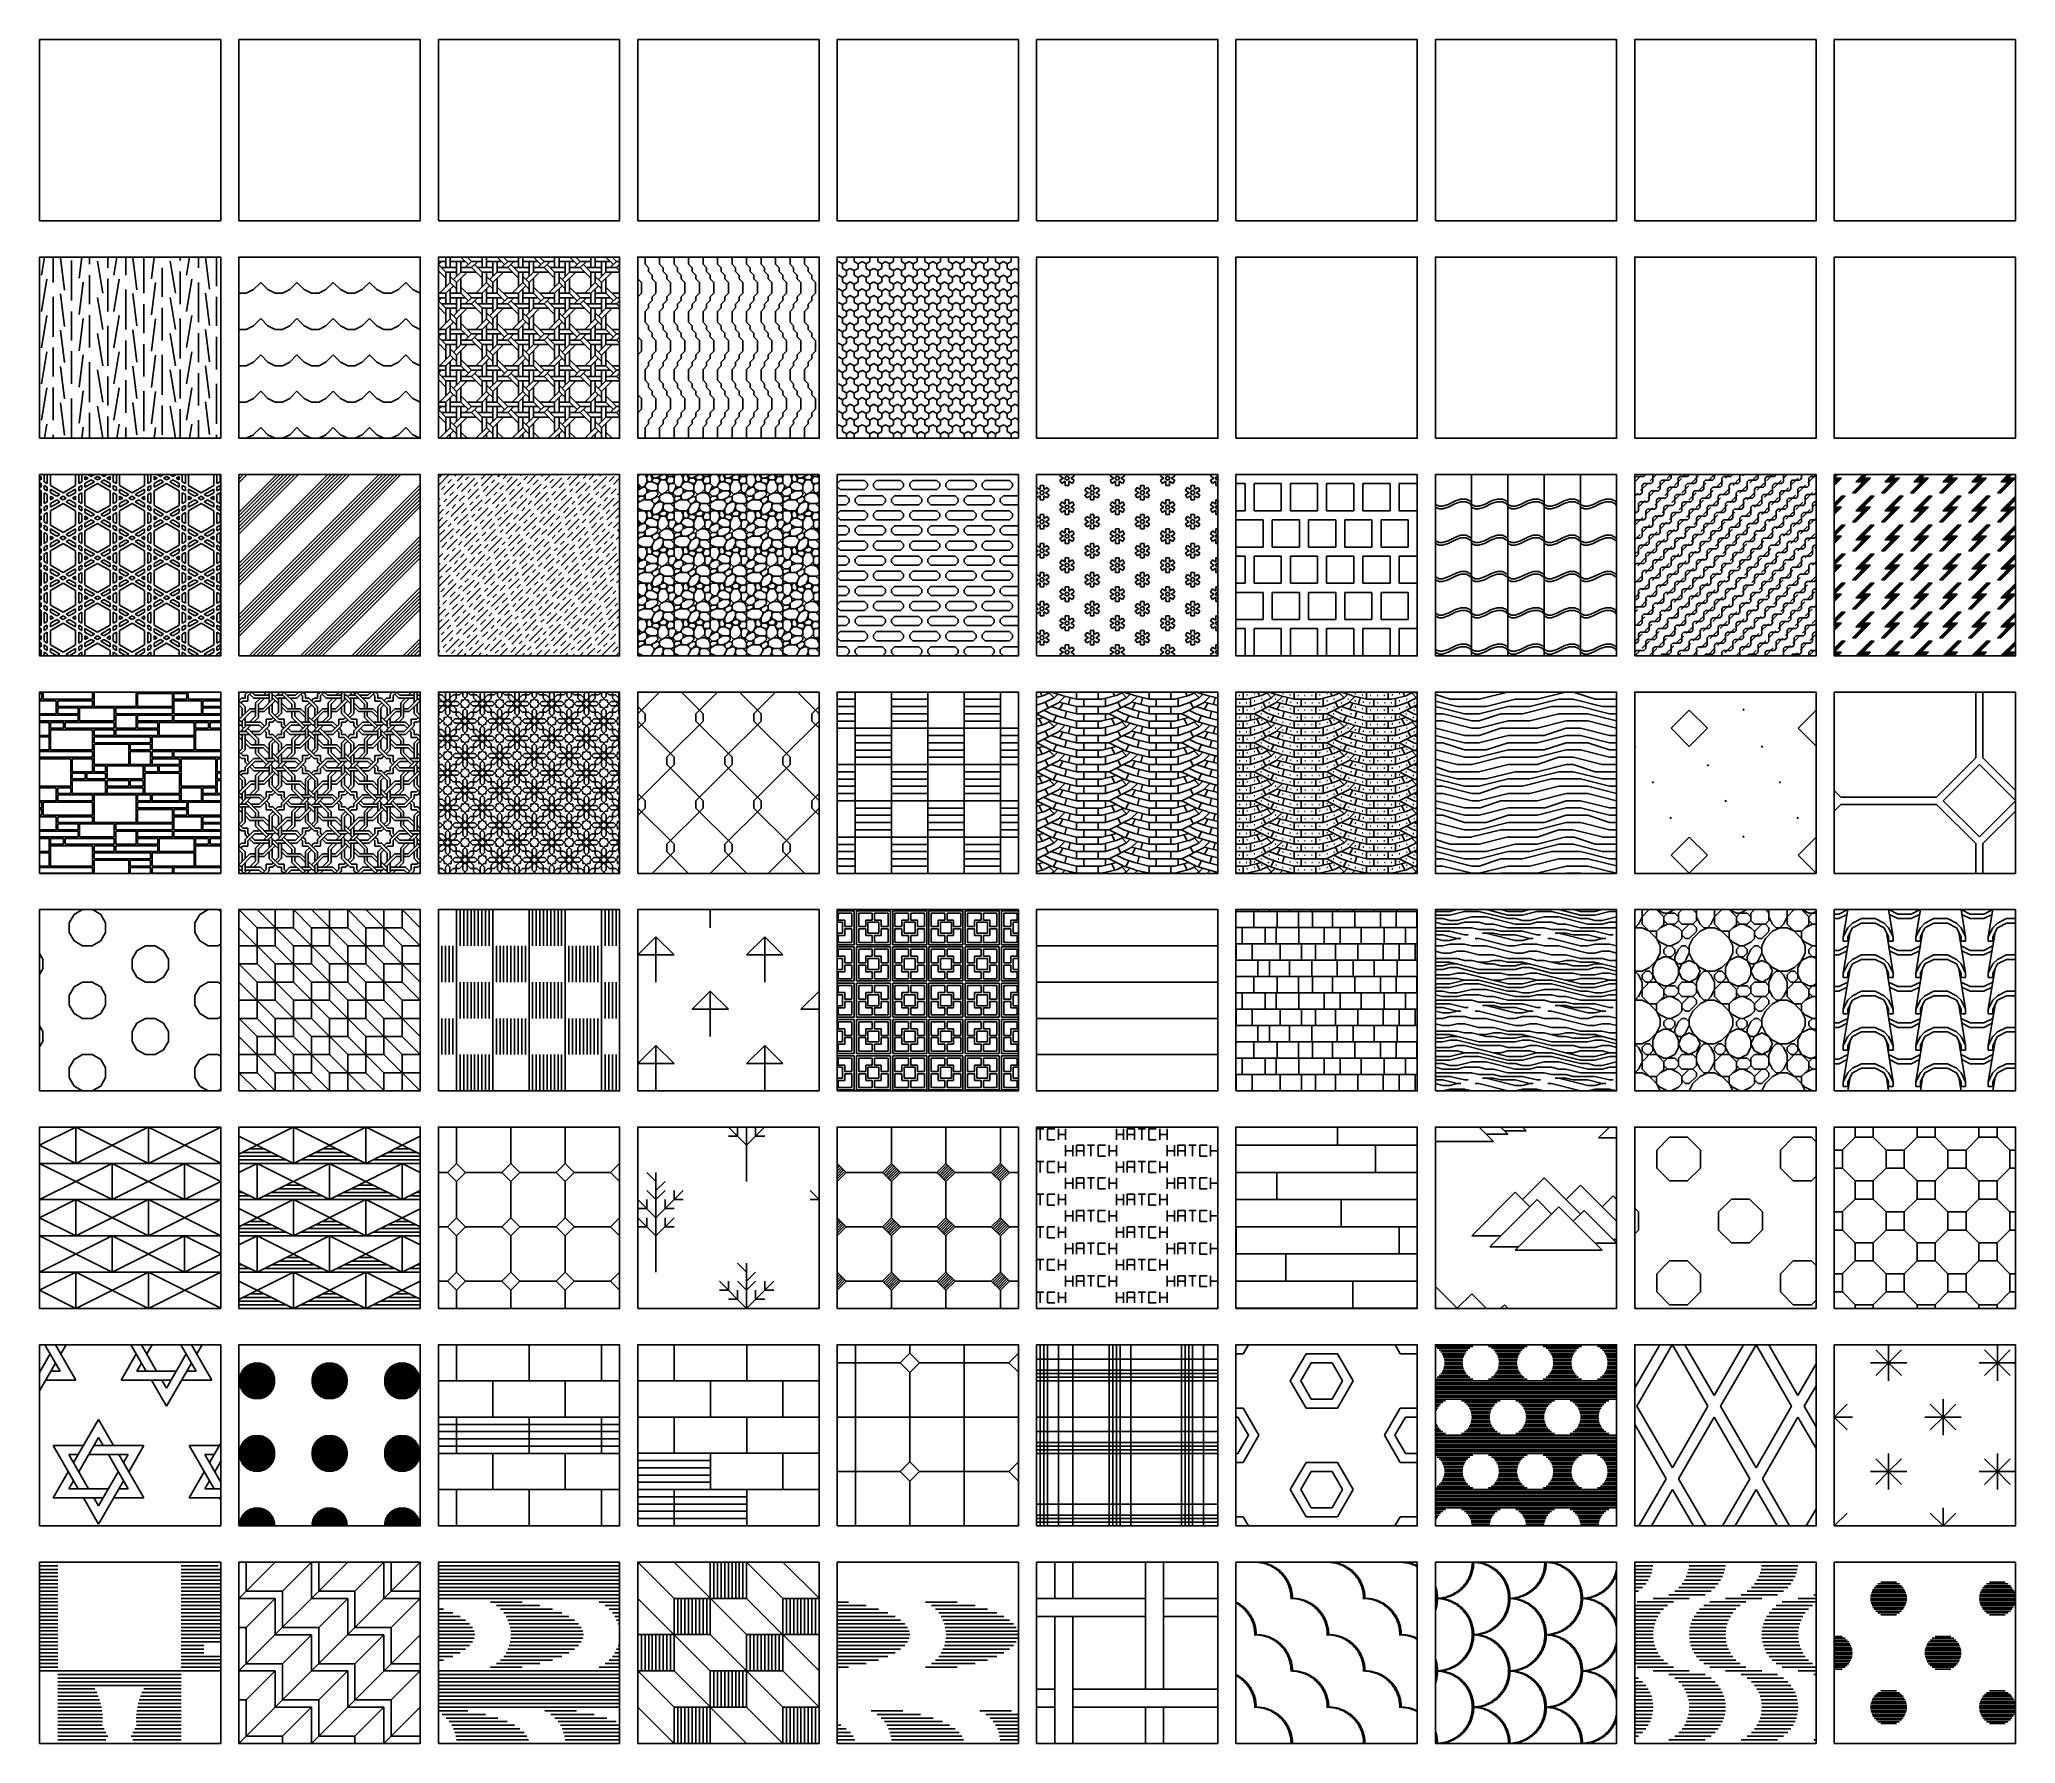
# Model space of a CAD drawing. Extents: x 0 to 176, y 0 to 59.
# Drawn here: x 121 to 175.5, y 0 to 47 of the extents above; entities that cross this region are included whole.
import ezdxf

# ---------------------------------------------------------------- set-up
doc = ezdxf.new("R2010")
doc.units = 0
doc.header["$MEASUREMENT"] = 0
doc.layers.get('0').update_dxf_attribs({"linetype": 'CONTINUOUS'})

msp = doc.modelspace()

# ---------------------------------------------------------------- hatches: boundary and pattern name
h = msp.add_hatch()
h.set_pattern_fill('TURF', color=256, style=0, pattern_type=2)
h.set_pattern_definition([(80.5377, (105.05, 36.5), (-4e-13, 1), [0.9, -11.265515]), (99.4623, (104.75, 36), (4e-13, 1), [0.9, -11.265515]), (82.875, (106.1, 36.5), (-9e-12, 1), [0.9, -15.213526]), (97.125, (105.7, 36), (9e-12, 1), [0.9, -15.213526]), (90, (104.88, 36.2), (0.5, 1), [1.1, -0.4, 0.9, -0.3, 0.8, -0.3])])
h.paths.add_polyline_path([(126, 41), (121, 41), (121, 36), (126, 36)])
h = msp.add_hatch()
h.set_pattern_fill('WATER2', color=256, style=0, pattern_type=2)
h.set_pattern_definition([(0, (104.5, 36), (0, 1), [0.2, -0.8]), (45, (104.9, 36.1), (1e-16, 1), [0.282843, -1.13137]), (135, (105.3, 36.1), (-1, 1e-16), [0.282843, -1.13137]), (26.565, (104.7, 36), (1, 8e-10), [0.2236, -2.012468]), (333.435, (105.3, 36.1), (1, -8e-10), [0.2236, -2.012468])])
h.paths.add_polyline_path([(131.5, 41), (126.5, 41), (126.5, 36), (131.5, 36)])
h = msp.add_hatch()
h.set_pattern_fill('WICKER', color=256, style=0, pattern_type=2)
h.set_pattern_definition([(0, (104.3284, 36), (0, 1), [0.29289, -0.17157, 0.41421, -0.12132]), (0, (104.3284, 35.8787), (0, 1), [0.41421, -0.17157, 0.29289, -0.12132]), (0, (104.6213, 36.5858), (0, 1), [0.41421, -0.17157, 0.29289, -0.12132]), (0, (104.6213, 36.7071), (0, 1), [0.29289, -0.17157, 0.41421, -0.12132]), (90, (104.5, 36), (-1, 6e-17), [0.29289, -0.17157, 0.41421, -0.12132]), (90, (104.6213, 36), (-1, 6e-17), [0.41421, -0.17157, 0.29289, -0.12132]), (90, (105.2071, 36.1716), (-1, 6e-17), [0.41421, -0.12132, 0.29289, -0.17157]), (90, (105.3284, 36.2929), (-1, 6e-17), [0.29289, -0.12132, 0.41421, -0.17157]), (135, (104.8284, 35.7929), (-1, -1), [0.29289, -0.17157, 0.24264, -0.17157, 0.41421, -0.12132]), (135, (104.9142, 35.8787), (-1, -1), [0.41421, -0.17157, 0.24264, -0.17157, 0.29289, -0.12132]), (135, (105.5, 36.1213), (-1, -1), [0.24264, -0.17157, 0.41421, -0.12132, 0.29289, -0.17157]), (135, (105.5, 36.2929), (-1, -1), [0.24264, -0.17157, 0.29289, -0.12132, 0.41421, -0.17157]), (45, (104.9142, 35.7071), (-1, 1), [0.24264, -0.17157, 0.29289, -0.12132, 0.41421, -0.17157]), (45, (104.7426, 35.7071), (-1, 1), [0.24264, -0.17157, 0.41421, -0.12132, 0.29289, -0.17157]), (45, (104.2071, 36), (-1, 1), [0.29289, -0.12132, 0.41421, -0.17157, 0.24264, -0.17157]), (45, (104.0355, 36), (-1, 1), [0.41421, -0.12132, 0.29289, -0.17157, 0.24264, -0.17157])])
h.paths.add_polyline_path([(137, 41), (132, 41), (132, 36), (137, 36)])
h = msp.add_hatch()
h.set_pattern_fill('WOOD5', color=256, scale=0.1, style=0, pattern_type=2)
h.set_pattern_definition([(90, (104.5, 36), (-0.4, 2e-17), [0.3, -1.3]), (90, (104.6, 36.4), (-0.4, 2e-17), [0.1, -1.5]), (90, (104.7, 36.6), (-0.4, 2e-17), [0.1, -1.5]), (90, (104.8, 36.8), (-0.4, 2e-17), [0.3, -1.3]), (90, (104.7, 37.2), (-0.4, 2e-17), [0.1, -1.5]), (90, (104.6, 37.4), (-0.4, 2e-17), [0.1, -1.5]), (45, (104.5, 36.3), (-0.4, 2e-17), [0.141421, -2.12132]), (45, (104.6, 36.5), (-0.4, 2e-17), [0.141421, -2.12132]), (45, (104.7, 36.7), (-0.4, 2e-17), [0.141421, -2.12132]), (135, (104.8, 37.1), (-0.4, 2e-17), [0.141421, -2.12132]), (135, (104.7, 37.3), (-0.4, 2e-17), [0.141421, -2.12132]), (135, (104.6, 37.5), (-0.4, 2e-17), [0.141421, -2.12132])])
h.paths.add_polyline_path([(142.5, 41), (137.5, 41), (137.5, 36), (142.5, 36)])
h = msp.add_hatch()
h.set_pattern_fill('Y-INV', color=256, style=0, pattern_type=2)
h.set_pattern_definition([(330, (104.7165, 36), (0.3247598, 0.1875004), [0.125, -0.25]), (330, (104.5, 36), (0.3247598, 0.1875004), [0.125, -0.25]), (90, (104.60825, 36.1875), (-0.32476, 0.1875), [0.125, -0.25]), (90, (104.5, 36), (-0.32476, 0.1875), [0.125, -0.25]), (30, (104.5, 36.125), (-2e-07, 0.3750004), [0.125, -0.25]), (30, (104.60825, 36.3125), (-2e-07, 0.3750004), [0.125, -0.25])])
h.paths.add_polyline_path([(148, 41), (143, 41), (143, 36), (148, 36)])
h = msp.add_hatch()
h.set_pattern_fill('PERS1', color=256, style=0, pattern_type=2)
h.set_pattern_definition([(30, (105.4526, 36.15), (8e-11, 1.1), [0.4, -0.1, 0.1, -0.3, 0.1, -0.1]), (30, (105.4526, 36.15), (8e-11, 1.1), [-0.7, 0.1, -0.3]), (30, (105.1062, 36.75), (8e-11, 1.1), [0.4, -0.1, 0.1, -0.3, 0.1, -0.1]), (30, (105.1062, 36.75), (8e-11, 1.1), [-0.7, 0.1, -0.3]), (30, (105.5392, 36.1), (8e-11, 1.1), [0.3, -0.3, 0.2, -0.3]), (30, (105.5392, 36.1), (8e-11, 1.1), [-0.4, 0.1, -0.4, 0.1, -0.1]), (30, (105.1062, 36.85), (8e-11, 1.1), [0.3, -0.3, 0.2, -0.3]), (30, (105.1062, 36.85), (8e-11, 1.1), [-0.4, 0.1, -0.4, 0.1, -0.1]), (90, (105.1062, 36.35), (-0.95263, 0.55), [0.4, -0.1, 0.1, -0.3, 0.1, -0.1]), (90, (105.1062, 36.35), (-0.95263, 0.55), [-0.7, 0.1, -0.3]), (90, (105.799, 36.35), (-0.95263, 0.55), [0.4, -0.1, 0.1, -0.3, 0.1, -0.1]), (90, (105.799, 36.35), (-0.95263, 0.55), [-0.7, 0.1, -0.3]), (90, (105.0196, 36.4), (-0.95263, 0.55), [0.3, -0.3, 0.2, -0.3]), (90, (105.0196, 36.4), (-0.95263, 0.55), [-0.4, 0.1, -0.4, 0.1, -0.1]), (90, (105.8856, 36.4), (-0.95263, 0.55), [0.3, -0.3, 0.2, -0.3]), (90, (105.8856, 36.4), (-0.95263, 0.55), [-0.4, 0.1, -0.4, 0.1, -0.1]), (150, (105.4526, 36.15), (-0.95263, -0.55), [0.4, -0.1, 0.1, -0.3, 0.1, -0.1]), (150, (105.4526, 36.15), (-0.95263, -0.55), [-0.7, 0.1, -0.3]), (150, (105.799, 36.75), (-0.95263, -0.55), [0.4, -0.1, 0.1, -0.3, 0.1, -0.1]), (150, (105.799, 36.75), (-0.95263, -0.55), [-0.7, 0.1, -0.3]), (150, (105.366, 36.1), (-0.95263, -0.55), [0.3, -0.3, 0.2, -0.3]), (150, (105.366, 36.1), (-0.95263, -0.55), [-0.4, 0.1, -0.4, 0.1, -0.1]), (150, (105.799, 36.85), (-0.95263, -0.55), [0.3, -0.3, 0.2, -0.3]), (150, (105.799, 36.85), (-0.95263, -0.55), [-0.4, 0.1, -0.4, 0.1, -0.1])])
h.paths.add_polyline_path([(126, 35), (121, 35), (121, 30), (126, 30)])
h = msp.add_hatch()
h.set_pattern_fill('PLASTIC', color=256, scale=5, style=0, pattern_type=2)
h.set_pattern_definition([(45, (104.5, 36), (1e-16, 1.414214), [5]), (45, (104.6, 36), (1e-16, 1.414214), [5]), (45, (104.7, 36), (1e-16, 1.414214), [5]), (45, (104.8, 36), (1e-16, 1.414214), [5]), (45, (104.9, 36), (1e-16, 1.414214), [5]), (45, (105, 36), (1e-16, 1.414214), [5]), (45, (105.1, 36), (1e-16, 1.414214), [5])])
h.paths.add_polyline_path([(131.5, 35), (126.5, 35), (126.5, 30), (131.5, 30)])
h = msp.add_hatch()
h.set_pattern_fill('RAIN', color=256, style=0, pattern_type=2)
h.set_pattern_definition([(45, (104.6, 36.1), (0.2949748, 0.6949747), [0.4, -0.12, 0.44, -0.14, 0.52, -0.16]), (45, (104.8, 36.1), (-0.0585786, 0.3414213), [0.2, -0.13, 0.12, -0.12, 0.14, -0.14])])
h.paths.add_polyline_path([(137, 35), (132, 35), (132, 30), (137, 30)])
h = msp.add_hatch()
h.set_pattern_fill('RIPRAP', color=256, style=0, pattern_type=2)
h.set_pattern_definition([(0, (104.55, 36), (1, 1), [0.3, -0.35, 0.05, -0.3]), (0, (104.95, 36.2), (1, 1), [0.05, -0.25, 0.2, -0.5]), (0, (105.1, 36.25), (1, 1), [0.05, -0.95]), (0, (104.65, 36.3), (1, 1), [0.2, -0.8]), (0, (104.55, 36.4), (1, 1), [0.1, -0.9]), (0, (105.25, 36.5), (1, 1), [0.1, -0.05, 0.05, -0.8]), (0, (104.85, 36.55), (1, 1), [0.15, -0.85]), (0, (104.6, 36.65), (1, 1), [0.1, -0.9]), (0, (105, 36.75), (1, 1), [0.05, -0.3, 0.15, -0.5]), (0, (104.8, 36.8), (1, 1), [0.1, -0.9]), (0, (105.15, 36.85), (1, 1), [0.1, -0.9]), (0, (104.95, 36.9), (1, 1), [0.1, -0.9]), (0, (105.35, 36.95), (1, 1), [0.1, -0.9]), (90, (104.5, 36), (-1, 1), [0.2, -0.05, 0.1, -0.4, 0.2, -0.05]), (90, (104.55, 36.65), (-1, 1), [0.05, -0.95]), (90, (104.7, 36.35), (-1, 1), [0.1, -0.2, 0.05, -0.65]), (90, (104.75, 36.5), (-1, 1), [0.1, -0.2, 0.15, -0.55]), (90, (104.9, 36.25), (-1, 1), [0.05, -0.5, 0.1, -0.05, 0.1, -0.2]), (90, (104.95, 36.15), (-1, 1), [0.05, -0.95]), (90, (105.05, 36.45), (-1, 1), [0.05, -0.05, 0.15, -0.75]), (90, (105.1, 36.3), (-1, 1), [0.1, -0.4, 0.05, -0.05, 0.05, -0.35]), (90, (105.2, 36.05), (-1, 1), [0.15, -0.85]), (90, (105.3, 36.8), (-1, 1), [0.05, -0.05, 0.05, -0.85]), (90, (105.35, 36.55), (-1, 1), [0.15, -0.85]), (90, (105.475, 36.475), (-1, 1), [0.05, -0.95]), (45, (104.85, 36), (1e-16, 1), [0.07071, -1.343504]), (45, (104.75, 36.95), (1e-16, 1), [0.07071, -0.21213, 0.21213, -0.919244]), (45, (104.85, 36.8), (1e-16, 1), [0.14142, -0.353553, 0.07071, -0.84853]), (45, (105.05, 36.75), (1e-16, 1), [0.14142, -0.494975, 0.07071, -0.707109]), (45, (104.65, 36.3), (1e-16, 1), [0.07071, -1.343504]), (45, (104.9, 36.3), (1e-16, 1), [0.212132, -1.202082]), (45, (105.1, 36.4), (1e-16, 1), [0.07071, -0.424264, 0.07071, -0.84853]), (45, (105.25, 36.5), (1e-16, 1), [0.14142, -1.272794]), (45, (105.45, 36.5), (1e-16, 1), [0.14142, -1.272794]), (45, (105.45, 36.2), (1e-16, 1), [0.07071, -1.343504]), (45, (105.35, 36.7), (1e-16, 1), [0.07071, -1.343504]), (45, (105.25, 36.85), (1e-16, 1), [0.07071, -1.343504]), (45, (105.45, 36.95), (1e-16, 1), [0.07071, -1.343504]), (45, (104.5, 36.95), (1e-16, 1), [0.07071, -1.343504]), (45, (105, 36.55), (1e-16, 1), [0.07071, -1.343504]), (45, (105.1, 36.95), (1e-16, 1), [0.07071, -0.494975, 0.07071, -0.777819]), (45, (104.65, 36.4), (1e-16, 1), [0.14142, -1.272794]), (45, (104.65, 36.65), (1e-16, 1), [0.21213, -1.202084]), (135, (104.55, 36.4), (-1, 1e-16), [0.10607, -1.308144]), (135, (105.1, 36.35), (-1, 1e-16), [0.07071, -1.343504]), (135, (105.4, 36.5), (-1, 1e-16), [0.07071, -1.343504]), (135, (105.05, 36.7), (-1, 1e-16), [0.07071, -1.343504]), (135, (105.1, 36.85), (-1, 1e-16), [0.07071, -1.343504]), (135, (104.95, 36.9), (-1, 1e-16), [0.07071, -1.343504]), (135, (105.15, 36.85), (-1, 1e-16), [0.07071, -1.343504]), (135, (104.55, 36.25), (-1, 1e-16), [0.07071, -1.343504]), (135, (104.75, 36.6), (-1, 1e-16), [0.07071, -1.343504]), (135, (104.75, 36.3), (-1, 1e-16), [0.14142, -1.272794]), (135, (104.95, 36.2), (-1, 1e-16), [0.14142, -1.272794]), (135, (105.35, 36.75), (-1, 1e-16), [0.14142, -1.272794]), (135, (105.05, 36.5), (-1, 1e-16), [0.07071, -1.343504]), (135, (105.2, 36.2), (-1, 1e-16), [0.14142, -0.848528, 0.07071, -0.353556]), (135, (104.6, 36.65), (-1, 1e-16), [0.14142, -0.282843, 0.14142, -0.848531]), (135, (104.5, 36.1), (-1, 1e-16), [0.1414, -0.3536, 0.1414, -0.3536, 0.0707, -0.3535136]), (26.565, (104.85, 36.3), (1, 5e-11), [0.2236, -0.1118, 0.1118, -1.788868]), (26.565, (105, 36.9), (1, 5e-11), [0.2236, -2.012468]), (26.565, (105, 36.2), (1, 5e-11), [0.1118, -2.124268]), (26.565, (104.55, 36.25), (1, 5e-11), [0.1118, -2.124268]), (26.565, (104.75, 36.5), (1, 5e-11), [0.1118, -2.124268]), (26.565, (104.55, 36.6), (1, 5e-11), [0.1118, -2.124268]), (63.435, (104.7, 36.7), (5e-11, 1), [0.1118, -2.124268]), (63.435, (105.05, 36.7), (5e-11, 1), [0.1118, -2.124268]), (63.435, (105.15, 36), (5e-11, 1), [0.1118, -2.124268]), (63.435, (104.5, 36.55), (5e-11, 1), [0.1118, -2.124268]), (63.435, (104.9, 36.05), (5e-11, 1), [0.1118, -0.7826, 0.1118, -1.229868]), (116.565, (104.75, 36.9), (-5e-11, 1), [0.1118, -2.124268]), (116.565, (105.35, 36.7), (-5e-11, 1), [0.1118, -2.124268]), (116.565, (104.9, 36.9), (-5e-11, 1), [0.1118, -2.124268]), (116.565, (104.5, 36.35), (-5e-11, 1), [0.1118, -2.124268]), (153.435, (105.25, 36.2), (-1, 5e-11), [0.1118, -2.124268]), (153.435, (105.45, 36.45), (-1, 5e-11), [0.1118, -2.124268]), (153.435, (104.85, 36.55), (-1, 5e-11), [0.1118, -2.124268]), (153.435, (105, 36.75), (-1, 5e-11), [0.1118, -2.124268]), (153.435, (105.35, 36.95), (-1, 5e-11), [0.1118, -2.124268]), (153.435, (104.65, 36), (-1, 5e-11), [0.1677, -2.068368])])
h.paths.add_polyline_path([(142.5, 35), (137.5, 35), (137.5, 30), (142.5, 30)])
h = msp.add_hatch()
h.set_pattern_fill('SLOTPERF', color=256, style=0, pattern_type=2)
h.set_pattern_definition([(0, (105.08333, 36.25), (0.5, 0.4166667), [0.666667, -0.333333]), (0, (105.08333, 36.5), (0.5, 0.4166667), [0.666667, -0.333333]), (90, (104.83333, 36.33333), (-0.5, 0.4166667), [0.083333, -0.75]), (90, (105, 36.33333), (-0.5, 0.4166667), [0.083333, -0.75]), (45, (104.5, 36), (0.5, 0.41666667), [0.11785, -0.2357, 0.11785, -6.599668]), (315, (105, 36.333333), (0.5, -0.41666667), [0.11785, -0.2357, 0.11785, -6.599668])])
h.paths.add_polyline_path([(148, 35), (143, 35), (143, 30), (148, 30)])
h = msp.add_hatch()
h.set_pattern_fill('SNOW', color=256, style=0, pattern_type=2)
h.set_pattern_definition([(0, (104.95, 36.3), (0.6928203, 0.4), [0.1, -0.5928203]), (60, (104.8018, 36.5567), (-1e-11, 0.8), [0.1, -0.5928203]), (120, (104.8518, 36.3567), (-0.6928203, 0.4), [0.1, -0.5928203]), (90, (104.95, 36.3), (-0.69282, 0.4), [0.1134, -0.0576, 0.058, -0.0576, 0.1134, -0.4]), (90, (105.05, 36.3), (-0.69282, 0.4), [0.1134, -0.0576, 0.058, -0.0576, 0.1134, -0.4]), (30, (105.1, 36.5), (1e-11, 0.8), [0.1134, -0.4, 0.1134, -0.0576, 0.058, -0.0576]), (150, (104.9, 36.5), (-0.69282, -0.4), [0.1134, -0.4, 0.1134, -0.0576, 0.058, -0.0576]), (210, (104.9, 36.5), (-1e-11, -0.8), [0.1134, -0.4, 0.1134, -0.0576, 0.058, -0.0576]), (330, (105.1, 36.5), (0.69282, 0.4), [0.1134, -0.4, 0.1134, -0.0576, 0.058, -0.0576])])
h.paths.add_polyline_path([(153.5, 35), (148.5, 35), (148.5, 30), (153.5, 30)])
h = msp.add_hatch()
h.set_pattern_fill('SQRPERF', color=256, style=0, pattern_type=2)
h.set_pattern_definition([(0, (104.5, 36), (0.5, 1), [0.75, -0.25]), (0, (104.5, 36.75), (0.5, 1), [0.75, -0.25]), (90, (104.5, 36), (-0.5, 1), [0.75, -1.25]), (90, (105.25, 36), (-0.5, 1), [0.75, -1.25])])
h.paths.add_polyline_path([(159, 35), (154, 35), (154, 30), (159, 30)])
h = msp.add_hatch()
h.set_pattern_fill('S-TILE', color=256, style=0, pattern_type=2)
h.set_pattern_definition([(0, (104.6, 36.05), (1, 1), [0.1, -0.9]), (0, (104.6, 36.125), (1, 1), [0.1, -0.9]), (0, (105.2, 36.25), (1, 1), [0.15, -0.85]), (0, (105.2, 36.325), (1, 1), [0.15, -0.85]), (90, (104.5, 36), (-1, 1), [1]), (135, (104.5, 36.15), (-1, 1e-16), [0.07071, -1.343504]), (135, (104.5, 36.225), (-1, 1e-16), [0.07071, -1.343504]), (18.43495, (104.7, 36.05), (1, -2e-11), [0.1581, -3.004178]), (18.43495, (104.7, 36.125), (1, -2e-11), [0.1581, -3.004178]), (18.43495, (105.05, 36.2), (1, -2e-11), [0.1581, -3.004178]), (18.43495, (105.05, 36.275), (1, -2e-11), [0.1581, -3.004178]), (26.56505, (104.85, 36.1), (1, 5e-11), [0.2236, -2.012468]), (26.56505, (104.85, 36.175), (1, 5e-11), [0.2236, -2.012468]), (153.43495, (104.6, 36.125), (-1, 5e-11), [0.1118, -2.124268]), (153.43495, (104.6, 36.05), (-1, 5e-11), [0.1118, -2.124268]), (153.43495, (105.45, 36.2), (-1, 5e-11), [0.1118, -2.124268]), (153.43495, (105.45, 36.275), (-1, 5e-11), [0.1118, -2.124268])])
h.paths.add_polyline_path([(164.5, 35), (159.5, 35), (159.5, 30), (164.5, 30)])
h = msp.add_hatch()
h.set_pattern_fill('THERMAL', color=256, style=0, pattern_type=2)
h.set_pattern_definition([(0, (104.55, 36.05), (-0.7, 0.1), [0.2, -1]), (90, (104.8, 36.1), (-0.1, -0.5), [0.2, -1]), (45, (104.5, 36), (0.05, 0.25), [0.0707107, -0.3535534]), (45, (104.6, 36), (-0.2, 0.2), [0.28, -0.1])])
h.paths.add_polyline_path([(170, 35), (165, 35), (165, 30), (170, 30)])
h = msp.add_hatch()
h.set_pattern_fill('T-STORM', color=256, style=0, pattern_type=2)
h.set_pattern_definition([(0, (104.6, 36.1), (0, 0.8), [0.1, -0.7]), (0, (105.1, 36.8), (0, 0.8), [0.1, -0.7]), (0, (104.7, 36.4), (0, 0.8), [0.2, -0.6]), (0, (104.9, 36.5), (0, 0.8), [0.2, -0.6]), (45, (104.6, 36.1), (6e-17, 0.8), [0.56568, -0.565691]), (45, (104.62, 36.1), (6e-17, 0.8), [0.56568, -0.565691]), (45, (104.64, 36.1), (6e-17, 0.8), [0.56568, -0.565691]), (45, (104.66, 36.1), (6e-17, 0.8), [0.56568, -0.565691]), (45, (104.68, 36.1), (6e-17, 0.8), [0.56568, -0.565691]), (45, (104.7, 36.1), (6e-17, 0.8), [0.56568, -0.565691]), (45, (104.7, 36.4), (6e-17, 0.8), [0.56568, -0.565691]), (45, (104.72, 36.4), (6e-17, 0.8), [0.56568, -0.565691]), (45, (104.74, 36.4), (6e-17, 0.8), [0.56568, -0.565691]), (45, (104.76, 36.4), (6e-17, 0.8), [0.56568, -0.565691]), (45, (104.78, 36.4), (6e-17, 0.8), [0.56568, -0.565691]), (45, (104.8, 36.4), (6e-17, 0.8), [0.56568, -0.565691]), (45, (104.82, 36.4), (6e-17, 0.8), [0.14142, -0.989951]), (45, (104.84, 36.4), (6e-17, 0.8), [0.14142, -0.989951]), (45, (104.86, 36.4), (6e-17, 0.8), [0.14142, -0.989951]), (45, (104.88, 36.4), (6e-17, 0.8), [0.14142, -0.989951])])
h.paths.add_polyline_path([(175.5, 35), (170.5, 35), (170.5, 30), (175.5, 30)])
h = msp.add_hatch()
h.set_pattern_fill('4H-STONE', color=256, scale=2, style=0, pattern_type=2)
h.set_pattern_definition([(0, (104.9, 36), (4, 3.2), [0.96, -1, 0.6, -0.04, 0.36, -1.04]), (0, (105.9, 36.16), (4, 3.2), [0.92, -0.04, 0.6, -0.04, 0.36, -2.04]), (0, (105.9, 36.2), (4, 3.2), [0.36, -0.04, 0.52, -0.04, 1, -2.04]), (0, (105.9, 36.36), (4, 3.2), [0.36, -0.04, 0.52, -1.08, 0.96, -1.04]), (0, (105.9, 36.4), (4, 3.2), [0.56, -0.04, 0.32, -3.08]), (0, (107.9, 36.4), (4, 3.2), [0.36, -0.04, 0.56, -3.04]), (0, (106.5, 36.56), (4, 3.2), [0.32, -0.04, 1, -2.64]), (0, (107.9, 36.56), (4, 3.2), [0.36, -0.04, 0.56, -3.04]), (0, (106.5, 36.6), (4, 3.2), [0.96, -0.04, 0.56, -0.04, 0.76, -1.64]), (0, (104.9, 36.76), (4, 3.2), [0.96, -0.04, 0.56, -1.64, 0.76, -0.04]), (0, (104.7, 36.8), (4, 3.2), [1.76, -1.64, 0.56, -0.04]), (0, (104.7, 36.96), (4, 3.2), [1.76, -1.04, 0.56, -0.04, 0.56, -0.04]), (0, (105.3, 37), (4, 3.2), [1.16, -1.04, 0.56, -0.04, 1.16, -0.04]), (0, (106.5, 37.16), (4, 3.2), [0.96, -0.04, 0.56, -2.44]), (0, (106.5, 37.2), (4, 3.2), [1.56, -2.44]), (0, (106.5, 37.36), (4, 3.2), [1.56, -0.04, 1.16, -1.24]), (0, (106.5, 37.4), (4, 3.2), [0.56, -0.04, 1.16, -0.04, 0.96, -1.24]), (0, (105.3, 37.56), (4, 3.2), [1.16, -0.04, 0.56, -0.04, 1.16, -1.04]), (0, (105.3, 37.6), (4, 3.2), [0.36, -0.04, 1.36, -2.24]), (0, (107.1, 37.6), (4, 3.2), [0.56, -0.04, 0.56, -2.84]), (0, (105.3, 37.76), (4, 3.2), [0.36, -0.04, 1.36, -2.24]), (0, (107.7, 37.76), (4, 3.2), [0.56, -0.04, 0.96, -2.44]), (0, (104.7, 37.8), (4, 3.2), [1.36, -0.04, 0.96, -0.64, 0.96, -0.04]), (0, (104.7, 37.96), (4, 3.2), [1.36, -1.04, 0.56, -0.04, 0.96, -0.04]), (0, (104.7, 38), (4, 3.2), [0.76, -0.04, 0.56, -1.04, 1.56, -0.04]), (0, (105.5, 38.16), (4, 3.2), [0.56, -0.04, 0.96, -0.04, 1.56, -0.84]), (0, (105.5, 38.2), (4, 3.2), [0.96, -0.04, 1.16, -0.04, 0.96, -0.84]), (0, (104.7, 38.36), (4, 3.2), [0.76, -0.04, 0.96, -2.24]), (0, (104.7, 38.4), (4, 3.2), [0.36, -0.04, 1.36, -2.24]), (0, (104.7, 38.56), (4, 3.2), [0.36, -2.64, 0.96, -0.04]), (0, (107.7, 38.6), (4, 3.2), [1.36, -2.64]), (0, (105.1, 38.76), (4, 3.2), [1.36, -1.24, 1.36, -0.04]), (0, (104.9, 38.8), (4, 3.2), [0.56, -0.04, 0.96, -2.44]), (0, (107.7, 38.8), (4, 3.2), [0.36, -0.04, 0.76, -2.84]), (0, (105.5, 38.96), (4, 3.2), [0.96, -0.04, 1.16, -1.84]), (0, (107.7, 38.96), (4, 3.2), [0.36, -0.04, 0.76, -2.84]), (0, (105.5, 39), (4, 3.2), [0.36, -0.04, 0.92, -2.68]), (0, (106.86, 39), (4, 3.2), [1, -0.04, 0.96, -2]), (0, (104.9, 39.16), (4, 3.2), [0.56, -0.04, 0.36, -1, 1, -1.04]), (90, (104.66, 36.8), (-4, 3.2), [0.16, -0.84, 0.16, -2.04]), (90, (104.66, 38), (-4, 3.2), [0.16, -0.04, 0.36, -2.64]), (90, (104.7, 36.8), (-4, 3.2), [0.16, -0.84, 0.16, -2.04]), (90, (104.7, 38), (-4, 3.2), [0.36, -0.04, 0.16, -2.64]), (90, (104.86, 36.4), (-4, 3.2), [0.16, -0.04, 0.16, -2.84]), (90, (104.86, 38.8), (-4, 3.2), [0.16, -0.04, 0.56, -2.44]), (90, (104.9, 38.8), (-4, 3.2), [0.36, -0.04, 0.76, -2.04]), (90, (105.06, 38.4), (-4, 3.2), [0.16, -0.04, 0.16, -2.84]), (90, (105.1, 38.4), (-4, 3.2), [0.36, -2.84]), (90, (105.26, 37), (-4, 3.2), [0.36, -0.04, 0.36, -2.44]), (90, (105.3, 37), (-4, 3.2), [0.56, -0.04, 0.16, -2.44]), (90, (105.46, 38), (-4, 3.2), [0.36, -0.44, 0.36, -2.04]), (90, (105.5, 38), (-4, 3.2), [0.16, -0.04, 0.16, -2.84]), (90, (105.5, 38.8), (-4, 3.2), [0.16, -0.04, 0.16, -2.84]), (90, (105.66, 37.6), (-4, 3.2), [0.16, -3.04]), (90, (105.7, 37.6), (-4, 3.2), [0.16, -3.04]), (90, (105.86, 39), (-4, 3.2), [0.16, -0.04, 0.76, -2.24]), (90, (105.9, 39), (-4, 3.2), [0.36, -0.04, 0.16, -0.04, 0.36, -2.24]), (90, (106.06, 37.8), (-4, 3.2), [0.16, -0.04, 0.16, -2.84]), (90, (106.1, 37.8), (-4, 3.2), [0.36, -2.84]), (90, (106.26, 36.2), (-4, 3.2), [0.16, -3.04]), (90, (106.3, 36.2), (-4, 3.2), [0.16, -3.04]), (90, (106.46, 36.4), (-4, 3.2), [0.36, -0.04, 0.16, -0.04, 0.56, -2.04]), (90, (106.46, 38.2), (-4, 3.2), [0.16, -0.04, 0.36, -0.04, 0.16, -2.44]), (90, (106.5, 36.4), (-4, 3.2), [0.16, -0.04, 0.56, -2.44]), (90, (106.5, 37.2), (-4, 3.2), [0.16, -0.04, 0.16, -0.64, 0.76, -1.44]), (90, (106.82, 36.2), (-4, 3.2), [0.16, -0.04, 0.16, -2.44, 0.36, -0.04]), (90, (106.86, 36.2), (-4, 3.2), [0.36, -2.44, 0.16, -0.04, 0.16, -0.04]), (90, (107.06, 37.4), (-4, 3.2), [0.16, -0.04, 0.16, -0.04, 0.36, -2.44]), (90, (107.1, 37.4), (-4, 3.2), [0.16, -0.04, 0.36, -0.04, 0.16, -2.44]), (90, (107.46, 36.6), (-4, 3.2), [0.56, -2.04, 0.16, -0.44]), (90, (107.5, 36.6), (-4, 3.2), [0.36, -0.04, 0.16, -2.04, 0.16, -0.44]), (90, (107.66, 37.6), (-4, 3.2), [0.36, -0.24, 0.76, -1.84]), (90, (107.7, 37.6), (-4, 3.2), [0.16, -0.04, 0.16, -2.84]), (90, (107.7, 38.2), (-4, 3.2), [0.36, -0.04, 0.16, -0.04, 0.16, -2.44]), (90, (107.86, 36.2), (-4, 3.2), [0.36, -2.44, 0.16, -0.04, 0.16, -0.04]), (90, (107.9, 36.4), (-4, 3.2), [0.16, -2.44, 0.56, -0.04]), (90, (108.06, 36.6), (-4, 3.2), [0.36, -0.04, 0.16, -2.64]), (90, (108.06, 37.2), (-4, 3.2), [0.16, -1.44, 0.16, -1.44]), (90, (108.1, 36.6), (-4, 3.2), [0.16, -0.04, 0.16, -2.84]), (90, (108.1, 37), (-4, 3.2), [0.36, -1.44, 0.16, -1.24]), (90, (108.26, 36.4), (-4, 3.2), [0.16, -0.84, 0.16, -0.04, 0.16, -1.84]), (90, (108.3, 36.4), (-4, 3.2), [0.16, -0.84, 0.36, -1.84])])
h.paths.add_polyline_path([(126, 29), (121, 29), (121, 24), (126, 24)])
h = msp.add_hatch()
h.set_pattern_fill('ARABESQ', color=256, scale=2, style=0, pattern_type=2)
h.set_pattern_definition([(0, (104.5368, 36.0888), (1, 1), [0.052024, -0.08, 0.390448, -1.477528]), (0, (105.9407, 36.0888), (1, 1), [0.231716, -0.113138, 0.177618, -1.477528]), (0, (104.5699, 36.1688), (1, 1), [0.018886, -0.08, 0.423584, -1.47753]), (0, (105.9076, 36.1688), (1, 1), [0.184852, -0.113138, 0.224482, -1.477528]), (0, (105.3312, 36.1688), (1, 1), [0.098822, -0.139974, 0.098822, -1.662382]), (0, (105.2512, 36.2488), (1, 1), [0.145686, -0.206248, 0.145686, -1.50238]), (0, (104.8344, 36.46), (1, 1), [0.125596, -0.08, 0.158732, -0.602534, 0.364328, -0.66881]), (0, (104.8013, 36.54), (1, 1), [0.158732, -0.08, 0.125596, -0.668808, 0.364328, -0.602536]), (0, (104.6031, 36.7512), (1, 1), [0.145686, -1.50238, 0.145686, -0.206248]), (0, (104.57, 36.8312), (1, 1), [0.098822, -1.66238, 0.098822, -0.139976]), (0, (104.9076, 36.8312), (1, 1), [0.42, -0.083586, 0.018886, -1.477528]), (0, (105.5699, 36.8312), (1, 1), [0.224482, -0.113138, 0.184852, -1.477528]), (0, (104.9407, 36.9112), (1, 1), [0.390448, -0.08, 0.052024, -1.477528]), (0, (105.5368, 36.9112), (1, 1), [0.177618, -0.113138, 0.231716, -1.477528]), (270, (104.5888, 37.9632), (1, -1), [0.052024, -0.08, 0.390448, -1.477528]), (270, (104.5888, 36.5593), (1, -1), [0.231716, -0.113138, 0.177618, -1.477528]), (270, (104.6688, 37.9301), (1, -1), [0.018886, -0.08, 0.423584, -1.47753]), (270, (104.6688, 36.5924), (1, -1), [0.184852, -0.113138, 0.224482, -1.477528]), (270, (104.6688, 37.1688), (1, -1), [0.098822, -0.139974, 0.098822, -1.662382]), (270, (104.7488, 37.2488), (1, -1), [0.145686, -0.206248, 0.145686, -1.50238]), (270, (104.96, 37.6656), (1, -1), [0.125596, -0.08, 0.158732, -0.602534, 0.364328, -0.66881]), (270, (105.04, 37.6987), (1, -1), [0.158732, -0.08, 0.125596, -0.668808, 0.364328, -0.602536]), (270, (105.2512, 37.8969), (1, -1), [0.145686, -1.50238, 0.145686, -0.206248]), (270, (105.3312, 37.93), (1, -1), [0.098822, -1.66238, 0.098822, -0.139976]), (270, (105.3312, 37.5924), (1, -1), [0.42, -0.083586, 0.018886, -1.477528]), (270, (105.3312, 36.9301), (1, -1), [0.224482, -0.113138, 0.184852, -1.477528]), (270, (105.4112, 37.5593), (1, -1), [0.390448, -0.08, 0.052024, -1.477528]), (270, (105.4112, 36.9632), (1, -1), [0.177618, -0.113138, 0.231716, -1.477528]), (45, (104.6688, 35.9301), (2e-16, 2), [0.224482, -0.113138, 0.187324, -0.88927]), (45, (105.1987, 36.46), (2e-16, 2), [0.426056, -0.08, 0.018886, -0.88927]), (45, (104.5888, 35.9632), (2e-16, 2), [0.177618, -0.113138, 0.234188, -0.88927]), (45, (105.1656, 36.54), (2e-16, 2), [0.39292, -0.08, 0.052024, -0.88927]), (45, (105.4112, 35.5593), (2e-16, 2), [0.12558, -0.08, 0.06584, -0.20602, 0.27142, -0.6653]), (45, (105.3312, 35.5924), (2e-16, 2), [0.15872, -0.08, 0.09896, -0.13974, 0.3377, -0.59904]), (45, (105.0924, 35.8312), (2e-16, 2), [0.3377, -0.13974, 0.09896, -0.08, 0.15872, -0.59904]), (45, (105.0593, 35.9112), (2e-16, 2), [0.27142, -0.20602, 0.06584, -0.08, 0.12558, -0.6653]), (45, (104.4632, 36.0888), (2e-16, 2), [0.052024, -0.08, 0.39292, -0.88927]), (45, (105.04, 36.6656), (2e-16, 2), [0.234186, -0.113138, 0.177618, -0.88927]), (45, (104.4301, 36.1688), (2e-16, 2), [0.018886, -0.08, 0.426056, -0.88927]), (45, (104.96, 36.6987), (2e-16, 2), [0.187324, -0.113138, 0.224482, -0.88927]), (315, (104.4301, 35.8312), (2, 2e-16), [0.224482, -0.113138, 0.187324, -0.88927]), (315, (104.96, 35.3013), (2, 2e-16), [0.426056, -0.08, 0.018886, -0.88927]), (315, (104.4632, 35.9112), (2, 2e-16), [0.177618, -0.113138, 0.234188, -0.88927]), (315, (105.04, 35.3344), (2, 2e-16), [0.39292, -0.08, 0.052024, -0.88927]), (135, (104.9407, 36.9112), (-2, 2e-16), [0.12558, -0.08, 0.06584, -0.20602, 0.27142, -0.6653]), (135, (104.9076, 36.8312), (-2, 2e-16), [0.15872, -0.08, 0.09896, -0.13974, 0.3377, -0.59904]), (135, (104.6688, 36.5924), (-2, 2e-16), [0.3377, -0.13974, 0.09896, -0.08, 0.15872, -0.59904]), (135, (104.5888, 36.5593), (-2, 2e-16), [0.27142, -0.20602, 0.06584, -0.08, 0.12558, -0.6653]), (315, (104.5888, 36.0368), (2, 2e-16), [0.052024, -0.08, 0.39292, -0.88927]), (315, (105.1656, 35.46), (2, 2e-16), [0.234186, -0.113138, 0.177618, -0.88927]), (315, (104.6688, 36.0699), (2, 2e-16), [0.018886, -0.08, 0.426056, -0.88927]), (315, (105.1987, 35.54), (2, 2e-16), [0.187324, -0.113138, 0.224482, -0.88927])])
h.paths.add_polyline_path([(131.5, 29), (126.5, 29), (126.5, 24), (131.5, 24)])
h = msp.add_hatch()
h.set_pattern_fill('ARABTILE', color=256, scale=2, style=0, pattern_type=2)
h.set_pattern_definition([(0, (104.6509, 36.0991), (0.478554, 0.478554), [0.176776, -0.301776, 0.176776, -0.301776]), (0, (104.87944, 36.23928), (0.478554, 0.478554), [0.058058, -0.082106, 0.058058, -0.758884]), (0, (104.5259, 36.2759), (0.478554, 0.478554), [0.25, -0.40533, 0.25, -0.051776]), (0, (104.5259, 36.4009), (0.478554, 0.478554), [0.25, -0.40533, 0.25, -0.051776]), (0, (104.87944, 36.4375), (0.478554, 0.478554), [0.058058, -0.082106, 0.058058, -0.758884]), (0, (104.6509, 36.57767), (0.478554, 0.478554), [0.176776, -0.301776, 0.176776, -0.301776]), (90, (104.73928, 36.01072), (-0.478554, 0.478554), [0.176776, -0.301776, 0.176776, -0.301776]), (90, (104.87944, 36.23928), (-0.478554, 0.478554), [0.058058, -0.082106, 0.058058, -0.758884]), (90, (104.91605, 35.88572), (-0.478554, 0.478554), [0.25, -0.40533, 0.25, -0.051776]), (90, (105.04105, 35.88572), (-0.478554, 0.478554), [0.25, -0.40533, 0.25, -0.051776]), (90, (105.07767, 36.23928), (-0.478554, 0.478554), [0.058058, -0.082106, 0.058058, -0.758884]), (90, (105.21783, 36.01072), (-0.478554, 0.478554), [0.176776, -0.301776, 0.176776, -0.301776]), (315, (104.5991, 35.9009), (0.478553, 0.478553), [0.146446, -0.301776, 0.146446, -0.082106]), (315, (104.7393, 36.0107), (0.478553, 0.478553), [0.25, -0.051776, 0.25, -0.125088]), (315, (104.82767, 36.0991), (0.478553, 0.478553), [0.25, -0.051776, 0.25, -0.125088]), (315, (104.93753, 36.2393), (0.478553, 0.478553), [0.146446, -0.301776, 0.146446, -0.082106]), (45, (105.41605, 35.95895), (-0.478553, 0.478553), [0.146446, -0.301776, 0.146446, -0.082106]), (45, (105.3062, 36.0991), (-0.478553, 0.478553), [0.25, -0.051776, 0.25, -0.125088]), (45, (105.2178, 36.1875), (-0.478553, 0.478553), [0.25, -0.051776, 0.25, -0.125088]), (45, (105.07767, 36.29733), (-0.478553, 0.478553), [0.146446, -0.301776, 0.146446, -0.082106])])
h.paths.add_polyline_path([(137, 29), (132, 29), (132, 24), (137, 24)])
h = msp.add_hatch()
h.set_pattern_fill('CHAINLNK', color=256, scale=2, style=0, pattern_type=2)
h.set_pattern_definition([(90, (104.7, 36.6), (-0.8, 1.2), [0.2, -2.2]), (90, (104.9, 36.6), (-0.8, 1.2), [0.2, -2.2]), (45, (104.7, 36.8), (-4, -3.6), [1.414214, -5.37401]), (135, (104.9, 36.8), (-4, 3.6), [1.414214, -5.37401])])
h.paths.add_polyline_path([(142.5, 29), (137.5, 29), (137.5, 24), (142.5, 24)])
h = msp.add_hatch()
h.set_pattern_fill('CHECK1', color=256, scale=2, style=0, pattern_type=2)
h.set_pattern_definition([(0, (105.5, 37), (1, 1), [1, -1]), (0, (104.5, 36.2), (1, 1), [1, -1]), (0, (104.5, 36.4), (1, 1), [1, -1]), (0, (104.5, 36.6), (1, 1), [1, -1]), (0, (104.5, 36.8), (1, 1), [1, -1]), (0, (104.5, 37), (1, 1), [1, -1]), (90, (105.5, 37), (-1, 1), [1, 0])])
h.paths.add_polyline_path([(148, 29), (143, 29), (143, 24), (148, 24)])
h = msp.add_hatch()
h.set_pattern_fill('CRSSBD_L', color=256, scale=2, style=0, pattern_type=2)
h.set_pattern_definition([(0, (105.6, 36), (2, 0.8), [0.7, -1.3]), (0, (105.6, 36.2), (2, 0.8), [0.7, -1.3]), (0, (105.6, 36.4), (2, 0.8), [0.9, -1.1]), (0, (105.6, 36.6), (2, 0.8), [0.8, -1.2]), (90, (105.6, 36), (-2, 0.8), [0.2, -0.2]), (90, (106.2, 36), (-2, 0.8), [0.2, -0.2]), (90, (105.8, 36.2), (-2, 0.8), [0.2, -0.2]), (270, (106.4, 36.4), (2, -0.8), [0.175, -0.2, 0.225, -0.2]), (45, (105.1, 36.7), (-2, -1.6), [0.2546, -5.402254]), (45, (104.98, 36.84), (-2, -1.6), [0.1414, -5.515454]), (135, (104.98, 36.84), (-2, 1.6), [0.1886, -5.468254]), (26.56505, (104.5, 36.4), (6, 3.2), [0.6708, -8.273472]), (26.56505, (104.7, 36.1), (6, 3.2), [0.2236, -8.720672]), (26.56505, (104.7, 36.7), (6, 3.2), [0.313, -8.631272]), (153.43495, (104.9, 36.2), (6, -3.2), [0.4472, -8.497072]), (153.43495, (104.9, 36.4), (6, -3.2), [0.2236, -8.720672]), (14.03624, (106.3, 36), (5.99999986, 1.59999996), [0.412, -3.71, 0.412, -11.958423]), (165.96376, (105.6, 36), (5.99999986, -1.59999996), [0.412, -3.71, 0.412, -11.958423]), (165.96376, (105.6, 36.4), (5.99999986, -1.59999996), [0.412, -3.71, 0.496, -11.874423]), (161.56505, (105.2, 36.1), (2, -0.8), [0.3162, -12.33291]), (161.56505, (105.2, 36.5), (2, -0.8), [0.3162, -12.33291]), (161.56505, (105.2, 36.3), (2, -0.8), [0.3162, -12.33291]), (18.43495, (106.4, 36.6), (2, 0.8), [0.3162, -12.33291]), (75.96376, (105.28, 36.28), (-2, -7.2), [0.194, -0.194, 0.194, -7.664211]), (63.43495, (104.96, 36.18), (-2, -3.2), [0.1916, -0.1916, 0.193, -3.895936]), (116.56505, (104.82, 36.56), (-2, 3.2), [0.1788, -0.1888, 0.1888, -3.915736])])
h.paths.add_polyline_path([(153.5, 29), (148.5, 29), (148.5, 24), (153.5, 24)])
h = msp.add_hatch()
h.set_pattern_fill('CRSSBD_S', color=256, scale=2, style=0, pattern_type=2)
h.set_pattern_definition([(0, (105.6, 36), (2, 0.8), [0.7, -1.3]), (0, (105.6, 36.2), (2, 0.8), [0.7, -1.3]), (0, (105.6, 36.4), (2, 0.8), [0.9, -1.1]), (0, (105.6, 36.6), (2, 0.8), [0.8, -1.2]), (90, (105.6, 36), (-2, 0.8), [0.2, -0.2]), (90, (106.2, 36), (-2, 0.8), [0.2, -0.2]), (90, (105.8, 36.2), (-2, 0.8), [0.2, -0.2]), (270, (106.4, 36.4), (2, -0.8), [0.175, -0.2, 0.225, -0.2]), (45, (105.1, 36.7), (-2, -1.6), [0.2546, -5.402254]), (45, (104.98, 36.84), (-2, -1.6), [0.1414, -5.515454]), (135, (104.98, 36.84), (-2, 1.6), [0.1886, -5.468254]), (26.56505, (104.5, 36.4), (6, 3.2), [0.6708, -8.273472]), (26.56505, (104.7, 36.1), (6, 3.2), [0.2236, -8.720672]), (26.56505, (104.7, 36.7), (6, 3.2), [0.313, -8.631272]), (153.43495, (104.9, 36.2), (6, -3.2), [0.4472, -8.497072]), (153.43495, (104.9, 36.4), (6, -3.2), [0.2236, -8.720672]), (14.03624, (106.3, 36), (5.99999986, 1.59999996), [0.412, -3.71, 0.412, -11.958423]), (165.96376, (105.6, 36), (5.99999986, -1.59999996), [0.412, -3.71, 0.412, -11.958423]), (165.96376, (105.6, 36.4), (5.99999986, -1.59999996), [0.412, -3.71, 0.496, -11.874423]), (161.56505, (105.2, 36.1), (2, -0.8), [0.3162, -12.33291]), (161.56505, (105.2, 36.5), (2, -0.8), [0.3162, -12.33291]), (161.56505, (105.2, 36.3), (2, -0.8), [0.3162, -12.33291]), (18.43495, (106.4, 36.6), (2, 0.8), [0.3162, -12.33291]), (75.96376, (105.28, 36.28), (-2, -7.2), [0.194, -0.194, 0.194, -7.664211]), (63.43495, (104.96, 36.18), (-2, -3.2), [0.1916, -0.1916, 0.193, -3.895936]), (116.56505, (104.82, 36.56), (-2, 3.2), [0.1788, -0.1888, 0.1888, -3.915736]), (0, (105.7, 36.1), (2, 0.8), [0.02, -0.17, 0.02, -0.17, 0.02, -1.6]), (0, (105.9, 36.3), (2, 0.8), [0.02, -0.17, 0.02, -0.17, 0.02, -1.6]), (0, (105.7, 36.5), (2, 0.8), [0.02, -0.17, 0.02, -0.17, 0.02, -1.6]), (0, (105.9, 36.7), (2, 0.8), [0.02, -0.17, 0.02, -0.17, 0.02, -1.6]), (0, (105.48, 36.12), (2, 0.8), [0.02, -0.8, 0.02, -1.16]), (0, (104.88, 36.3), (2, 0.8), [0.02, -0.78, 0.02, -1.18]), (0, (105.28, 36.96), (2, 0.8), [0.02, -1.2, 0.02, -0.76]), (0, (104.9, 36.5), (2, 0.8), [0.02, -1.38, 0.02, -0.58]), (0, (105.16, 36.4), (2, 0.8), [0.02, -1.5, 0.02, -0.46]), (0, (105.48, 36.54), (2, 0.8), [0.02, -1, 0.02, -0.96]), (0, (105.28, 36.58), (2, 0.8), [0.02, -1.4, 0.02, -0.56]), (0, (105.68, 36.7), (2, 0.8), [0.02, -1.2, 0.02, -0.76]), (0, (104.7, 36.8), (2, 0.8), [0.02, -0.36, 0.02, -1.6]), (0, (105.28, 36.76), (2, 0.8), [0.02, -1.2, 0.02, -0.76]), (0, (105.48, 36.32), (2, 0.8), [0.02, -1, 0.02, -0.96]), (0, (105.1, 37.02), (2, 0.8), [0.02, -1.58, 0.02, -0.38]), (0, (105.5, 36.72), (2, 0.8), [0.02, -1.98])])
h.paths.add_polyline_path([(159, 29), (154, 29), (154, 24), (159, 24)])
h = msp.add_hatch()
h.set_pattern_fill('HARDWOOD', color=256, scale=2, style=0, pattern_type=2)
h.set_pattern_definition([(0, (105.3, 36), (4, 2), [1, -0.8, 0.4, -1, 0.2, -0.6]), (0, (105.5, 36.2), (4, 2), [0.6, -1, 0.6, -0.8, 0.2, -0.8]), (0, (105.3, 36.4), (4, 2), [0.6, -1, 0.8, -0.6, 0.4, -0.6]), (0, (105.5, 36.6), (4, 2), [0.6, -0.6, 0.8, -0.6, 0.8, -0.6]), (0, (105.7, 36.8), (4, 2), [0.6, -0.6, 0.4, -0.6, 0.8, -1]), (0, (105.5, 37), (4, 2), [0.8, -0.8, 0.2, -0.8, 0.4, -1]), (0, (105.3, 37.2), (4, 2), [1, -0.6, 0.4, -1, 0.4, -0.6]), (0, (105.5, 37.4), (4, 2), [1, -0.6, 0.4, -0.8, 0.6, -0.6]), (0, (105.5, 37.6), (4, 2), [0.8, -0.8, 0.6, -0.6, 0.4, -0.8]), (0, (105.5, 37.8), (4, 2), [1, -0.6, 0.4, -0.8, 0.4, -0.8]), (14.0362, (104.7, 36), (-4, 5e-11), [0.82462, -7.42159]), (14.0362, (106.1, 36.2), (-4, 5e-11), [0.82462, -7.42159]), (14.0362, (105.9, 36.4), (-4, 5e-11), [0.82462, -7.42159]), (14.0362, (106.1, 36.6), (-4, 5e-11), [0.82462, -7.42159]), (14.0362, (104.9, 36.6), (-4, 5e-11), [0.82462, -7.42159]), (14.0362, (104.5, 37), (-4, 5e-11), [0.82462, -7.42159]), (14.0362, (104.7, 36.4), (-4, 5e-11), [0.82462, -0.82462, 0.82462, -5.77235]), (14.0362, (104.7, 36.8), (-4, 5e-11), [0.82462, -0.82462, 0.82462, -5.77235]), (14.0362, (104.7, 37.2), (-4, 5e-11), [0.82462, -0.82462, 0.82462, -5.77235]), (14.0362, (104.7, 37.6), (-4, 5e-11), [0.82462, -0.82462, 0.82462, -5.77235]), (345.9638, (107.7, 36.2), (4, 5e-11), [0.82462, -7.42159]), (345.9638, (107.7, 36.4), (4, 5e-11), [0.82462, -7.42159]), (345.9638, (107.5, 36.6), (4, 5e-11), [0.82462, -7.42159]), (345.9638, (107.3, 36.8), (4, 5e-11), [0.82462, -7.42159]), (345.9638, (107.3, 37.2), (4, 5e-11), [0.82462, -7.42159]), (345.9638, (107.5, 37.4), (4, 5e-11), [0.82462, -7.42159]), (345.9638, (107.5, 37.8), (4, 5e-11), [0.82462, -7.42159]), (345.9638, (107.5, 38), (4, 5e-11), [0.82462, -7.42159]), (341.565, (107.3, 37), (8, -2), [0.63246, -12.01665]), (341.565, (107.7, 37.6), (8, -2), [0.63246, -12.01665]), (18.435, (104.7, 36.2), (-8, -2), [0.63246, -12.01665]), (18.435, (104.9, 37.4), (-8, -2), [0.63246, -12.01665]), (18.435, (106.5, 37.4), (-8, -2), [0.63246, -12.01665]), (18.435, (106.5, 37.8), (-8, -2), [0.63246, -12.01665]), (18.435, (106.3, 37), (-8, -2), [0.63246, -1.89736, 0.63246, -9.48683])])
h.paths.add_polyline_path([(164.5, 29), (159.5, 29), (159.5, 24), (164.5, 24)])
h = msp.add_hatch()
h.set_pattern_fill('ICE', color=256, scale=5, style=0, pattern_type=2)
h.set_pattern_definition([(45, (106.5, 38.5), (3e-16, 3.5), [0.7071, -4.24265]), (135, (107.5, 38.5), (-3.5, 3e-16), [0.7071, -4.24265]), (225, (107.5, 38.5), (-6e-16, -3.5), [0.7071, -4.24265]), (315, (106.5, 38.5), (3.5, -8e-16), [0.7071, -4.24265]), (116.565, (106.5, 39.5), (-5e-11, -3.5), [0.05, -1.05, 0.05, -1.05, 0.05, -5.57624]), (296.565, (107.5, 37.5), (5e-11, 3.5), [0.05, -1.05, 0.05, -1.05, 0.05, -5.57624])])
h.paths.add_polyline_path([(170, 29), (165, 29), (165, 24), (170, 24)])
h = msp.add_hatch()
h.set_pattern_fill('OCTA-DOT', color=256, scale=5, style=0, pattern_type=2)
h.set_pattern_definition([(0, (105.683, 36.1), (5, 5), [2.634, -2.366]), (0, (105.683, 40.9), (5, 5), [2.634, -2.366]), (90, (104.6, 37.183), (-5, 5), [2.634, -2.366]), (90, (109.4, 37.183), (-5, 5), [2.634, -2.366]), (45, (108.317, 36.1), (6e-16, 5), [1.5315, -5.53957]), (45, (104.6, 39.817), (6e-16, 5), [1.5315, -5.53957]), (135, (109.4, 39.817), (-5, 6e-16), [1.5315, -5.53957]), (135, (105.683, 36.1), (-5, 6e-16), [1.5315, -5.53957]), (45, (108.5, 36), (6e-16, 5), [1.4142, -5.65685]), (45, (104.5, 40), (6e-16, 5), [1.4142, -5.65685]), (135, (104.5, 40), (-5, 6e-16), [1.4142, -5.65685]), (135, (105.5, 36), (-5, 6e-16), [1.4142, -5.65685])])
h.paths.add_polyline_path([(175.5, 29), (170.5, 29), (170.5, 24), (175.5, 24)])
h = msp.add_hatch()
h.set_pattern_fill('CS64', color=256, scale=0.05, style=0, pattern_type=2)
h.set_pattern_definition([(0, (104.866, 36), (0, 1), [0.26795, -1.4641]), (60, (105.366, 36.134), (-0.866025, 0.5), [0.26795, -1.4641]), (120, (105.5, 36.634), (-0.866025, -0.5), [0.26795, -1.4641]), (30, (105.134, 36), (4e-09, 2), [0.26795, -1.73205]), (30, (104.634, 36.866), (4e-09, 2), [0.26795, -1.73205]), (150, (104.866, 36), (-1.73205, -1), [0.26795, -1.73205]), (150, (105.366, 36.866), (-1.73205, -1), [0.26795, -1.73205]), (90, (105.5, 36.366), (-1.73205, 1), [0.26795, -1.73205]), (90, (104.5, 36.366), (-1.73205, 1), [0.26795, -1.73205])])
h.paths.add_polyline_path([(126, 23), (121, 23), (121, 18), (126, 18)])
h = msp.add_hatch()
h.set_pattern_fill('CS7', color=256, scale=0.05, style=0, pattern_type=2)
h.set_pattern_definition([(90, (106.5, 37), (-1.5, 9e-17), [1, -0.5]), (0, (106.5, 38), (0, 1.5), [1, -0.5]), (90, (107, 37.5), (-1.5, 9e-17), [1, -0.5]), (0, (106, 37.5), (0, 1.5), [1, -0.5]), (90, (106, 36.5), (-1.5, 9e-17), [1, -0.5]), (0, (105.5, 37), (0, 1.5), [1, -0.5]), (135, (107, 37), (-0.5, -0.5), [1.414214, -0.707107]), (135, (108, 36.5), (-0.5, -0.5), [1.414214, -0.707107])])
h.paths.add_polyline_path([(131.5, 23), (126.5, 23), (126.5, 18), (131.5, 18)])
h = msp.add_hatch()
h.set_pattern_fill('CS8', color=256, scale=0.1, style=0, pattern_type=2)
h.set_pattern_definition([(90, (104.5, 36), (-1, 1), [1, -1]), (90, (104.6, 36), (-1, 1), [1, -1]), (90, (104.7, 36), (-1, 1), [1, -1]), (90, (104.8, 36), (-1, 1), [1, -1]), (90, (104.9, 36), (-1, 1), [1, -1]), (90, (105, 36), (-1, 1), [1, -1]), (90, (105.1, 36), (-1, 1), [1, -1]), (90, (105.2, 36), (-1, 1), [1, -1]), (90, (105.3, 36), (-1, 1), [1, -1]), (90, (105.4, 36), (-1, 1), [1, -1]), (90, (105.5, 36), (-1, 1), [1, -1])])
h.paths.add_polyline_path([(137, 23), (132, 23), (132, 18), (137, 18)])
h = msp.add_hatch()
h.set_pattern_fill('CS9', color=256, scale=0.05, style=0, pattern_type=2)
h.set_pattern_definition([(90, (105, 36), (-1.5, 1.5), [1.25, -1.75]), (0, (104.5, 36.75), (1.5, 1.5), [1, -2]), (45, (104.5, 36.75), (-1.5, 1.5), [0.70711, -1.41421]), (135, (105.5, 36.75), (-1.5, -1.5), [0.70711, -1.41421])])
h.paths.add_polyline_path([(142.5, 23), (137.5, 23), (137.5, 18), (142.5, 18)])
h = msp.add_hatch()
h.set_pattern_fill('DECBRK2', color=256, style=0, pattern_type=2)
h.set_pattern_definition([(270, (104.53125, 36.96875), (1, -2e-16), [0.9375, -0.0625]), (180, (105.46875, 36.96875), (-1e-16, -1), [0.9375, -0.0625]), (90, (105.46875, 36.03125), (-1, 6e-17), [0.9375, -0.0625]), (0, (104.53125, 36.03125), (0, 1), [0.9375, -0.0625]), (0, (105.03125, 36.09375), (0, 1), [0.375, -0.625]), (90, (105.40625, 36.53125), (-1, 6e-17), [0.375, -0.625]), (180, (104.96875, 36.90625), (-1e-16, -1), [0.375, -0.625]), (270, (104.59375, 36.46875), (1, -2e-16), [0.375, -0.625]), (270, (104.59375, 36.90625), (1, -2e-16), [0.375, -0.625]), (180, (105.40625, 36.90625), (-1e-16, -1), [0.375, -0.625]), (90, (105.40625, 36.09375), (-1, 6e-17), [0.375, -0.625]), (0, (104.59375, 36.09375), (0, 1), [0.375, -0.625]), (90, (105.2125, 36.2875), (-1, 6e-17), [0.18125, -0.81875]), (0, (104.85, 36.35), (0, 1), [0.3, -0.7]), (270, (104.85, 36.65), (1, -2e-16), [0.3, -0.7]), (180, (105.15, 36.65), (-1e-16, -1), [0.3, -0.7]), (90, (105.15, 36.35), (-1, 6e-17), [0.3, -0.7]), (180, (105.2125, 36.7125), (-1e-16, -1), [0.18125, -0.81875]), (90, (105.2125, 36.53125), (-1, 6e-17), [0.18125, -0.81875]), (0, (105.03125, 36.2875), (0, 1), [0.18125, -0.81875]), (0, (104.7875, 36.2875), (0, 1), [0.18125, -0.81875]), (270, (104.7875, 36.46875), (1, -2e-16), [0.18125, -0.81875]), (270, (104.7875, 36.7125), (1, -2e-16), [0.18125, -0.81875]), (180, (104.96875, 36.7125), (-1e-16, -1), [0.18125, -0.81875]), (0, (105.2125, 36.46875), (0, 1), [0.19375, -0.80625]), (0, (105.2125, 36.53125), (0, 1), [0.19375, -0.80625]), (270, (104.96875, 36.2875), (1, -2e-16), [0.19375, -0.80625]), (270, (105.03125, 36.2875), (1, -2e-16), [0.19375, -0.80625]), (180, (104.7875, 36.46875), (-1e-16, -1), [0.19375, -0.80625]), (180, (104.7875, 36.53125), (-1e-16, -1), [0.19375, -0.80625]), (90, (104.96875, 36.7125), (-1, 6e-17), [0.19375, -0.80625]), (90, (105.03125, 36.7125), (-1, 6e-17), [0.19375, -0.80625])])
h.paths.add_polyline_path([(148, 23), (143, 23), (143, 18), (148, 18)])
h = msp.add_hatch()
h.set_pattern_fill('GRIDDOT', color=256, style=0, pattern_type=2)
h.set_pattern_definition([(0, (104.5, 36), (1, 1), [0, 1])])
h.paths.add_polyline_path([(153.5, 23), (148.5, 23), (148.5, 18), (153.5, 18)])
h = msp.add_hatch()
h.set_pattern_fill('LAM', color=256, scale=0.1, style=0, pattern_type=2)
h.set_pattern_definition([(0, (104.5, 36), (0, 0.45), []), (90, (104.5, 36), (-4.5, 3e-16), [0.45, -1.35]), (90, (104.94, 36), (-4.5, 3e-16), [0.45, -1.35]), (90, (105.72, 36), (-4.5, 3e-16), [0.45, -1.35]), (90, (106.3, 36), (-4.5, 3e-16), [0.45, -1.35]), (90, (106.69, 36), (-4.5, 3e-16), [0.45, -1.35]), (90, (107.24, 36), (-4.5, 3e-16), [0.45, -1.35]), (90, (107.86, 36), (-4.5, 3e-16), [0.45, -1.35]), (90, (108.56, 36), (-4.5, 3e-16), [0.45, -1.35]), (90, (105.3, 36.45), (-4.5, 3e-16), [0.45, -1.35]), (90, (105.61, 36.45), (-4.5, 3e-16), [0.45, -1.35]), (90, (106.23, 36.45), (-4.5, 3e-16), [0.45, -1.35]), (90, (106.93, 36.45), (-4.5, 3e-16), [0.45, -1.35]), (90, (107.37, 36.45), (-4.5, 3e-16), [0.45, -1.35]), (90, (107.95, 36.45), (-4.5, 3e-16), [0.45, -1.35]), (90, (108.58, 36.45), (-4.5, 3e-16), [0.45, -1.35]), (90, (109.17, 36.45), (-4.5, 3e-16), [0.45, -1.35]), (90, (105.63, 36.9), (-4.5, 3e-16), [0.45, -1.35]), (90, (106.22, 36.9), (-4.5, 3e-16), [0.45, -1.35]), (90, (106.61, 36.9), (-4.5, 3e-16), [0.45, -1.35]), (90, (107.16, 36.9), (-4.5, 3e-16), [0.45, -1.35]), (90, (107.78, 36.9), (-4.5, 3e-16), [0.45, -1.35]), (90, (108.48, 36.9), (-4.5, 3e-16), [0.45, -1.35]), (90, (108.92, 36.9), (-4.5, 3e-16), [0.45, -1.35]), (90, (109.49, 36.9), (-4.5, 3e-16), [0.45, -1.35]), (90, (106.59, 37.35), (-4.5, 3e-16), [0.45, -1.35]), (90, (107.29, 37.35), (-4.5, 3e-16), [0.45, -1.35]), (90, (107.73, 37.35), (-4.5, 3e-16), [0.45, -1.35]), (90, (108.31, 37.35), (-4.5, 3e-16), [0.45, -1.35]), (90, (108.94, 37.35), (-4.5, 3e-16), [0.45, -1.35]), (90, (109.6, 37.35), (-4.5, 3e-16), [0.45, -1.35]), (90, (109.92, 37.35), (-4.5, 3e-16), [0.45, -1.35]), (90, (110.47, 37.35), (-4.5, 3e-16), [0.45, -1.35])])
h.paths.add_polyline_path([(159, 23), (154, 23), (154, 18), (159, 18)])
h = msp.add_hatch()
h.set_pattern_fill('MADEIRA', color=256, scale=2, style=0, pattern_type=2)
h.set_pattern_definition([(0, (104.5, 36), (0, 2), [0.4, -0.6, 0.2, -0.8]), (0, (105.9, 36.05), (0, 2), [0.4, -1.6]), (0, (105.7, 36.15), (0, 2), [0.2, -1.8]), (0, (104.6, 36.2), (0, 2), [0.1, -1.4, 0.1, -0.4]), (0, (105.3, 36.3), (0, 2), [0.4, -0.6, 0.1, -0.9]), (0, (104.8, 36.35), (0, 2), [0.3, -1.7]), (0, (105.3, 36.4), (0, 2), [0.6, -1.4]), (0, (104.7, 36.45), (0, 2), [0.4, -1.6]), (0, (105.5, 36.5), (0, 2), [1, -1]), (0, (104.9, 36.6), (0, 2), [0.2, -0.6, 0.4, -0.8]), (0, (106.3, 36.65), (0, 2), [0.4, -1.6]), (0, (105.9, 36.7), (0, 2), [0.2, -1.8]), (0, (105.5, 36.75), (0, 2), [0.2, -1.8]), (0, (104.5, 36.8), (0, 2), [0.4, -1.6]), (0, (105.5, 36.85), (0, 2), [0.4, -1.6]), (0, (105.5, 36.95), (0, 2), [0.4, -0.4, 0.4, -0.8]), (0, (105.1, 37.05), (0, 2), [0.2, -1, 0.4, -0.4]), (0, (105.5, 37.1), (0, 2), [0.6, -1.4]), (0, (105.5, 37.2), (0, 2), [0.4, -1.6]), (0, (104.7, 37.25), (0, 2), [0.6, -0.8, 0.2, -0.4]), (0, (104.7, 37.35), (0, 2), [1, -1]), (0, (105.9, 37.4), (0, 2), [0.2, -1.8]), (0, (105.3, 37.45), (0, 2), [0.4, -1.6]), (0, (104.9, 37.5), (0, 2), [0.2, -0.8, 0.2, -0.8]), (0, (104.7, 37.55), (0, 2), [0.2, -0.6, 0.4, -0.8]), (0, (105.1, 37.6), (0, 2), [0.2, -1, 0.2, -0.6]), (0, (105.5, 37.65), (0, 2), [0.6, -1.4]), (0, (104.7, 37.75), (0, 2), [0.4, -1.6]), (0, (105.7, 37.8), (0, 2), [0.2, -1.8]), (0, (106.1, 37.85), (0, 2), [0.2, -1.8]), (14.0362, (105.9, 36.15), (2, -7e-11), [0.206, -8.04021]), (14.0362, (106.1, 36.6), (2, -7e-11), [0.206, -8.04021]), (14.0362, (105.9, 37.8), (2, -7e-11), [0.206, -8.04021]), (14.0362, (105.3, 37.05), (2, -7e-11), [0.206, -8.04021]), (14.0362, (105.7, 37.35), (2, -7e-11), [0.206, -8.04021]), (14.0362, (105.9, 37.2), (2, -7e-11), [0.206, -8.04021]), (14.0362, (104.9, 37.55), (2, -7e-11), [0.206, -8.04021]), (14.0362, (105.7, 37.45), (2, -7e-11), [0.206, -8.04021]), (14.0362, (106.1, 36.7), (2, -7e-11), [0.412, -7.83421]), (14.0362, (105.9, 36.85), (2, -7e-11), [0.412, -7.83421]), (14.0362, (105.9, 36.95), (2, -7e-11), [0.412, -7.83421]), (165.9638, (105.3, 36.3), (-2, -7e-11), [0.206, -0.412, 0.206, -7.42221]), (165.9638, (104.9, 36.6), (-2, -7e-11), [0.206, -8.04021]), (165.9638, (104.9, 37.5), (-2, -7e-11), [0.412, -7.83421]), (194.0362, (105.9, 36.05), (-2, 7e-11), [0.206, -8.04021]), (345.9638, (106.3, 36.05), (2, 7e-11), [0.206, -8.04021]), (345.9638, (105.7, 36.75), (2, 7e-11), [0.206, -8.04021]), (345.9638, (106.1, 37.1), (2, 7e-11), [0.206, -8.04021]), (345.9638, (105.3, 37.25), (2, 7e-11), [0.206, -8.04021]), (345.9638, (105.1, 37.5), (2, 7e-11), [0.206, -8.04021]), (345.9638, (105.3, 37.6), (2, 7e-11), [0.206, -8.04021]), (345.9638, (105.3, 37.25), (2, 7e-11), [0.206, -8.04021]), (345.9638, (105.9, 37.55), (2, 7e-11), [0.824, -7.42221]), (345.9638, (104.7, 36.2), (2, 7e-11), [0.824, -7.42221]), (345.9638, (104.9, 36.35), (2, 7e-11), [0.824, -7.42221]), (345.9638, (105.1, 36.45), (2, 7e-11), [0.206, -0.412, 0.412, -7.21621]), (345.9638, (105.1, 36.6), (2, 7e-11), [0.412, -0.412, 0.412, -7.01021]), (345.9638, (104.9, 36.8), (2, 7e-11), [0.824, -7.42221]), (345.9638, (104.7, 36.95), (2, 7e-11), [0.824, -7.42221]), (345.9638, (104.7, 37.05), (2, 7e-11), [0.824, -7.42221]), (345.9638, (106.1, 37.65), (2, 7e-11), [0.206, -8.04021]), (345.9638, (106.3, 37.85), (2, 4e-07), [0.412, -7.83421]), (345.9638, (105.1, 37.75), (2, 4e-07), [0.412, -7.83421]), (345.9638, (104.9, 36), (2, 3e-08), [0.824, -7.42221]), (345.9638, (106.1, 37.4), (2, 3e-08), [0.618, -7.62821]), (345.9638, (106.3, 37.25), (2, 3e-08), [1.236, -7.01021])])
h.paths.add_polyline_path([(164.5, 23), (159.5, 23), (159.5, 18), (164.5, 18)])
h = msp.add_hatch()
h.set_pattern_fill('PDCIRC', color=256, scale=2, style=0, pattern_type=2)
h.set_pattern_definition([(0, (105.9, 36), (0, 2), [0.1, -0.3, 0.1, -1.5]), (0, (106.4, 36.2), (0, 2), [0.1, -1.9]), (0, (105.4, 36.4), (0, 2), [0.2, -1.8]), (0, (104.9, 36.5), (0, 2), [0.3, -1.7]), (0, (105.9, 36.6), (0, 2), [0.2, -0.2, 0.3, -1.3]), (0, (105.8, 36.9), (0, 2), [0.3, -1.7]), (0, (105.3, 37), (0, 2), [0.3, -0.7, 0.3, -0.7]), (0, (104.9, 37.3), (0, 2), [0.3, -0.1, 0.1, -1.5]), (0, (106.2, 37.5), (0, 2), [0.1, -1.9]), (0, (105.8, 37.7), (0, 2), [0.2, -1.8]), (90, (104.5, 37.8), (-2, 1e-16), [0.2, -1.8]), (90, (104.7, 36.4), (-2, 1e-16), [0.1, -0.2, 0.3, -1.4]), (90, (105.2, 36.6), (-2, 1e-16), [0.4, -0.1, 0.1, -1.4]), (90, (105.5, 37.1), (-2, 1e-16), [0.3, -1.7]), (90, (105.6, 36.2), (-2, 1e-16), [0.2, -1.8]), (90, (105.7, 37.8), (-2, 1e-16), [0.2, -1.8]), (90, (105.8, 36.6), (-2, 1e-16), [0.2, -1, 0.1, -0.7]), (90, (106.1, 37.6), (-2, 1e-16), [0.1, -0.1, 0.1, -1.7]), (90, (106.2, 36.7), (-2, 1e-16), [0.2, -0.3, 0.2, -1.3]), (90, (106.3, 36.2), (-2, 1e-16), [0.2, -1.8]), (45, (104.6, 36.2), (2e-16, 2), [0.282842, -0.565685, 0.424264, -1.555636]), (45, (104.5, 36.2), (2e-16, 2), [0.28284, -2.545584]), (45, (105.6, 36.4), (2e-16, 2), [0.28284, -2.545584]), (45, (105.4, 37.4), (2e-16, 2), [0.28284, -2.545584]), (45, (106.3, 36.4), (2e-16, 2), [0.28284, -2.545584]), (45, (104.6, 36.6), (2e-16, 2), [0.14142, -2.687006]), (45, (104.8, 37.2), (2e-16, 2), [0.14142, -2.687006]), (45, (105, 36.5), (2e-16, 2), [0.14142, -2.687006]), (45, (105.2, 37.2), (2e-16, 2), [0.14142, -2.687006]), (45, (105.8, 36.8), (2e-16, 2), [0.14142, -2.687006]), (45, (105.8, 37.9), (2e-16, 2), [0.14142, -2.687006]), (45, (106, 37.7), (2e-16, 2), [0.14142, -2.687006]), (45, (106.1, 36.6), (2e-16, 2), [0.14142, -2.687006]), (45, (106.2, 36.1), (2e-16, 2), [0.14142, -2.687006]), (45, (106.2, 36.9), (2e-16, 2), [0.14142, -2.687006]), (45, (106.2, 37.9), (2e-16, 2), [0.14142, -2.687006]), (45, (106.3, 37.5), (2e-16, 2), [0.14142, -2.687006]), (135, (105.9, 37.7), (-2, 2e-16), [0.14142, -2.687006]), (135, (106.1, 37.9), (-2, 2e-16), [0.14142, -2.687006]), (135, (106.2, 37.5), (-2, 2e-16), [0.14142, -2.687006]), (135, (106.5, 37.9), (-2, 2e-16), [0.14142, -2.687006]), (135, (105.5, 37.2), (-2, 2e-16), [0.14142, -2.687006]), (135, (105.3, 37), (-2, 2e-16), [0.14142, -2.687006]), (135, (104.7, 36.5), (-2, 2e-16), [0.14142, -2.687006]), (135, (104.9, 36.5), (-2, 2e-16), [0.14142, -2.687006]), (135, (105.1, 37.2), (-2, 2e-16), [0.14142, -2.687006]), (135, (104.7, 36.9), (-2, 2e-16), [0.14142, -2.687006]), (135, (105.9, 36.6), (-2, 2e-16), [0.14142, -2.687006]), (135, (106.2, 36.8), (-2, 2e-16), [0.14142, -2.687006]), (135, (106.3, 36.4), (-2, 2e-16), [0.14142, -2.687006]), (135, (106.3, 36.6), (-2, 2e-16), [0.14142, -2.687006]), (135, (106.4, 36.2), (-2, 2e-16), [0.14142, -2.687006]), (135, (104.8, 37.4), (-2, 2e-16), [0.28284, -2.545584]), (135, (105.8, 36.8), (-2, 2e-16), [0.28284, -2.545584]), (135, (105.7, 36.1), (-2, 2e-16), [0.707107, -2.12132]), (26.565, (104.5, 37), (2, 8e-10), [0.2236, -4.248536]), (26.565, (104.8, 36.4), (2, 8e-10), [0.2236, -4.248536]), (26.565, (105.2, 37.3), (2, 8e-10), [0.2236, -4.248536]), (26.565, (106, 36), (2, 8e-10), [0.2236, -4.248536]), (26.565, (105.7, 36.5), (2, 8e-10), [0.2236, -4.248536]), (26.565, (105.9, 36.9), (2, 8e-10), [0.2236, -4.248536]), (26.565, (105.6, 37.6), (2, 8e-10), [0.2236, -4.248536]), (26.565, (106.3, 37.5), (2, 8e-10), [0.2236, -4.248536]), (63.435, (104.7, 37), (8e-10, 2), [0.2236, -4.248536]), (63.435, (104.7, 37.1), (8e-10, 2), [0.2236, -4.248536]), (63.435, (105.5, 37.4), (8e-10, 2), [0.4472, -4.024936]), (63.435, (106.2, 37.3), (8e-10, 2), [0.2236, -4.248536]), (63.435, (106.1, 37), (8e-10, 2), [0.2236, -4.248536]), (63.435, (105.1, 36.6), (8e-10, 2), [0.2236, -4.248536]), (63.435, (106.1, 37.7), (8e-10, 2), [0.2236, -4.248536]), (63.435, (106.4, 37.6), (8e-10, 2), [0.2236, -4.248536]), (116.565, (104.6, 37.6), (-8e-10, 2), [0.2236, -4.248536]), (116.565, (105.7, 36), (-8e-10, 2), [0.2236, -4.248536]), (116.565, (104.8, 37.3), (-8e-10, 2), [0.2236, -4.248536]), (116.565, (106.3, 37.1), (-8e-10, 2), [0.2236, -4.248536]), (116.565, (105.6, 37), (-8e-10, 2), [0.2236, -4.248536]), (116.565, (106.2, 37.4), (-8e-10, 2), [0.2236, -4.248536]), (116.565, (105.2, 37), (-8e-10, 2), [0.2236, -4.248536]), (116.565, (104.8, 36.6), (-8e-10, 2), [0.2236, -4.248536]), (153.435, (104.7, 37.5), (-2, 8e-10), [0.2236, -4.248536]), (153.435, (105.4, 36.4), (-2, 8e-10), [0.2236, -4.248536]), (153.435, (105, 37.3), (-2, 8e-10), [0.2236, -4.248536]), (153.435, (106.2, 36.5), (-2, 8e-10), [0.2236, -4.248536]), (153.435, (105.9, 36), (-2, 8e-10), [0.2236, -4.248536]), (153.435, (106.1, 37.6), (-2, 8e-10), [0.2236, -4.248536]), (153.435, (105.8, 36.9), (-2, 8e-10), [0.2236, -4.248536]), (153.435, (104.7, 37.5), (-2, 8e-10), [0.2236, -4.248536]), (153.435, (106.5, 37), (-2, 8e-10), [0.2236, -4.248536]), (243.435, (104.6, 36.2), (-8e-10, -2), [0.2236, -4.248536])])
h.paths.add_polyline_path([(170, 23), (165, 23), (165, 18), (170, 18)])
h = msp.add_hatch()
h.set_pattern_fill('SPANISH1', color=256, style=0, pattern_type=2)
h.set_pattern_definition([(0, (104.75, 36.125), (2, 1), [0.125, -1.125, 0.125, -0.625]), (0, (105.25, 36.625), (2, 1), [0.375, -1.625]), (0, (105.25, 36.75), (2, 1), [0.375, -0.625, 0.375, -0.625]), (0, (106.25, 36.875), (2, 1), [0.375, -1.625]), (90, (104.75, 36.125), (-2, 1), [0.125, -0.875]), (90, (104.875, 36.125), (-2, 1), [0.125, -0.875]), (90, (106, 36.125), (-2, 1), [0.125, -0.875]), (90, (106.125, 36.125), (-2, 1), [0.125, -0.875]), (45, (104.875, 36.5), (1e-16, 1), [0.176777, -2.65165]), (135, (106, 36.5), (1e-16, 1), [0.176777, -2.65165]), (26.565, (105, 36.5), (-5e-11, 1), [0.279508, -1.95656]), (26.565, (105, 36.625), (-5e-11, 1), [0.279508, -1.95656]), (26.565, (104.625, 36.75), (-5e-11, 1), [0.2541, -1.981968]), (26.565, (104.625, 36.875), (-5e-11, 1), [0.279508, -1.95656]), (63.43495, (104.75, 36.25), (5e-11, 1), [0.279508, -4.192627]), (63.43495, (104.875, 36.25), (5e-11, 1), [0.279508, -4.192627]), (116.56505, (106, 36.25), (-5e-11, 1), [0.279508, -4.192627]), (116.56505, (106.125, 36.25), (-5e-11, 1), [0.279508, -4.192627]), (153.435, (105.875, 36.5), (5e-11, 1), [0.279508, -1.95656]), (153.435, (105.875, 36.625), (5e-11, 1), [0.279508, -1.95656]), (153.435, (106.25, 36.75), (5e-11, 1), [0.2541, -1.981968]), (153.435, (106.25, 36.875), (5e-11, 1), [0.279508, -1.95656]), (80.53768, (104.75, 36.25), (-4e-13, 1), [1.140518, -11.025007]), (99.46232, (106.125, 36.25), (4e-13, 1), [1.140518, -11.025007])])
h.paths.add_polyline_path([(175.5, 23), (170.5, 23), (170.5, 18), (175.5, 18)])
h = msp.add_hatch()
h.set_pattern_fill('CS55', color=256, scale=0.1, style=0, pattern_type=2)
h.set_pattern_definition([(0, (111, 39), (0, 1), []), (90, (111, 39), (-1, 1), [1, -1]), (26.565, (111, 39), (1, 3), [2.23607, -2.23607]), (26.565, (113, 39), (1, 3), [2.23607, -2.23607]), (26.565, (115, 39), (1, 3), [2.23607, -2.23607]), (26.565, (114, 40), (1, 3), [2.23607, -2.23607]), (26.565, (113, 41), (1, 3), [2.23607, -2.23607]), (153.435, (113, 39), (-3, -1), [2.23607, -2.23607]), (153.435, (115, 39), (-3, -1), [2.23607, -2.23607]), (153.435, (114, 40), (-3, -1), [2.23607, -2.23607]), (153.435, (113, 41), (-3, -1), [2.23607, -2.23607]), (153.435, (118, 42), (-3, -1), [2.23607, -2.23607])])
h.paths.add_polyline_path([(126, 17), (121, 17), (121, 12), (126, 12)])
h = msp.add_hatch()
h.set_pattern_fill('CS56', color=256, scale=0.1, style=0, pattern_type=2)
h.set_pattern_definition([(0, (111, 39), (0, 1), []), (90, (111, 39), (-1, 1), [1, -1]), (26.565, (111, 39), (1, 3), [2.23607, -2.23607]), (26.565, (113, 39), (1, 3), [2.23607, -2.23607]), (26.565, (115, 39), (1, 3), [2.23607, -2.23607]), (26.565, (114, 40), (1, 3), [2.23607, -2.23607]), (26.565, (113, 41), (1, 3), [2.23607, -2.23607]), (153.435, (113, 39), (-3, -1), [2.23607, -2.23607]), (153.435, (115, 39), (-3, -1), [2.23607, -2.23607]), (153.435, (114, 40), (-3, -1), [2.23607, -2.23607]), (153.435, (113, 41), (-3, -1), [2.23607, -2.23607]), (153.435, (118, 42), (-3, -1), [2.23607, -2.23607]), (0, (111.2, 39.1), (1, 1), [1.6, -0.4]), (0, (111.4, 39.2), (1, 1), [1.2, -0.8]), (0, (111.6, 39.3), (1, 1), [0.8, -1.2]), (0, (111.8, 39.4), (1, 1), [0.4, -1.6])])
h.paths.add_polyline_path([(131.5, 17), (126.5, 17), (126.5, 12), (131.5, 12)])
h = msp.add_hatch()
h.set_pattern_fill('CS57', color=256, scale=0.05, style=0, pattern_type=2)
h.set_pattern_definition([(0, (111.75, 41.25), (0, 1.5), [1, -0.5]), (90, (111.5, 41.5), (-1.5, 9e-17), [1, -0.5]), (45, (111.25, 41.25), (9e-17, 1.5), [0.353553, -1.767767]), (45, (111.5, 41), (9e-17, 1.5), [0.353553, -1.767767]), (315, (111.5, 41.5), (1.5, -4e-16), [0.353553, -1.767767]), (315, (111.25, 41.25), (1.5, -4e-16), [0.353553, -1.767767])])
h.paths.add_polyline_path([(137, 17), (132, 17), (132, 12), (137, 12)])
h = msp.add_hatch()
h.set_pattern_fill('CS58', color=256, scale=0.05, style=0, pattern_type=2)
h.set_pattern_definition([(90, (118, 43), (-2.5, 2.5), [2.75, -2.25]), (90, (118.25, 44.25), (-2.5, 2.5), [0.25, -0.25, 0.25, -4.25]), (90, (118.5, 45), (-2.5, 2.5), [0.25, -4.75]), (90, (117.75, 44.25), (-2.5, 2.5), [0.25, -0.25, 0.25, -4.25]), (90, (117.5, 45), (-2.5, 2.5), [0.25, -4.75]), (45, (118, 44), (-2.5, 2.5), [0.7071, -2.82843]), (45, (118, 44.5), (-2.5, 2.5), [1.06066, -2.47487]), (45, (118, 45), (-2.5, 2.5), [0.35355, -3.18198]), (45, (118, 45.25), (-2.5, 2.5), [0.35355, -3.18198]), (135, (118, 44), (-2.5, -2.5), [0.7071, -2.82843]), (135, (118, 44.5), (-2.5, -2.5), [1.06066, -2.47487]), (135, (118, 45), (-2.5, -2.5), [0.35355, -3.18198]), (135, (118, 45.5), (-2.5, -2.5), [0.35355, -3.18198]), (0, (117.5, 44.25), (2.5, 2.5), [0.25, -0.5, 0.25, -4]), (0, (117.5, 44.75), (2.5, 2.5), [0.25, -0.5, 0.25, -4]), (0, (117.25, 45), (2.5, 2.5), [0.25, -1, 0.25, -3.5])])
h.paths.add_polyline_path([(142.5, 17), (137.5, 17), (137.5, 12), (142.5, 12)])
h = msp.add_hatch()
h.set_pattern_fill('CS59', color=256, scale=0.05, style=0, pattern_type=2)
h.set_pattern_definition([(0, (111.75, 41.25), (0, 1.5), [1, -0.5]), (90, (111.5, 41.5), (-1.5, 9e-17), [1, -0.5]), (45, (111.25, 41.25), (9e-17, 1.5), [0.353553, -1.767767]), (45, (111.5, 41), (9e-17, 1.5), [0.353553, -1.767767]), (315, (111.5, 41.5), (1.5, -4e-16), [0.353553, -1.767767]), (315, (111.25, 41.25), (1.5, -4e-16), [0.353553, -1.767767]), (45, (111.2857, 41.2143), (9e-17, 1.5), [0.353553, -1.767767]), (45, (111.3214, 41.1786), (9e-17, 1.5), [0.353553, -1.767767]), (45, (111.3571, 41.1429), (9e-17, 1.5), [0.353553, -1.767767]), (45, (111.3929, 41.1071), (9e-17, 1.5), [0.353553, -1.767767]), (45, (111.4286, 41.0714), (9e-17, 1.5), [0.353553, -1.767767]), (45, (111.4643, 41.0357), (9e-17, 1.5), [0.353553, -1.767767])])
h.paths.add_polyline_path([(148, 17), (143, 17), (143, 12), (148, 12)])
h = msp.add_hatch()
h.set_pattern_fill('CS6', color=256, scale=0.05, style=0, pattern_type=2)
h.set_pattern_definition([(90, (104.5, 36), (-1.4, 0.45), [0.3, -0.6]), (0, (104.5, 36.15), (1.4, 0.45), [0.2, -2.6]), (90, (104.7, 36), (-1.4, 0.45), [0.3, -0.6]), (90, (104.8, 36), (-1.4, 0.45), [0.3, -0.6]), (0, (104.8, 36.3), (1.4, 0.45), [0.2, -2.6]), (0, (104.8, 36.15), (1.4, 0.45), [0.2, -2.6]), (90, (105, 36), (-1.4, 0.45), [0.3, -0.6]), (90, (105.2, 36), (-1.4, 0.45), [0.3, -0.6]), (0, (105.1, 36.3), (1.4, 0.45), [0.2, -2.6]), (90, (105.4, 36), (-1.4, 0.45), [0.3, -0.6]), (0, (105.4, 36.3), (1.4, 0.45), [0.2, -2.6]), (0, (105.4, 36), (1.4, 0.45), [0.2, -2.6]), (90, (105.7, 36), (-1.4, 0.45), [0.3, -0.6]), (0, (105.7, 36.15), (1.4, 0.45), [0.2, -2.6]), (90, (105.9, 36), (-1.4, 0.45), [0.3, -0.6])])
h.paths.add_polyline_path([(153.5, 17), (148.5, 17), (148.5, 12), (153.5, 12)])
h = msp.add_hatch()
h.set_pattern_fill('CS60', color=256, scale=0.005, style=0, pattern_type=2)
h.set_pattern_definition([(0, (104.5, 36), (0, 0.75), []), (90, (104.5, 36), (-4.5, 3e-16), [0.75, -6.75]), (90, (107.4, 36.75), (-4.5, 3e-16), [0.75, -6.75]), (90, (105.625, 37.5), (-4.5, 3e-16), [0.75, -6.75]), (90, (108.35, 38.25), (-4.5, 3e-16), [0.75, -6.75]), (90, (107.3, 39), (-4.5, 3e-16), [0.75, -6.75]), (90, (106.275, 39.75), (-4.5, 3e-16), [0.75, -6.75]), (90, (108.025, 40.5), (-4.5, 3e-16), [0.75, -6.75]), (90, (108.925, 41.25), (-4.5, 3e-16), [0.75, -6.75]), (90, (107.725, 42), (-4.5, 3e-16), [0.75, -6.75]), (90, (105.875, 42.75), (-4.5, 3e-16), [0.75, -6.75])])
h.paths.add_polyline_path([(159, 17), (154, 17), (154, 12), (159, 12)])
h = msp.add_hatch()
h.set_pattern_fill('CS61', color=256, scale=0.1, style=0, pattern_type=2)
h.set_pattern_definition([(0, (109.5, 47), (3, 3), [0.8, -3.6, 0.6, -1]), (0, (110, 46.7), (3, 3), [0.8, -5.2]), (0, (110.7, 46.6), (3, 3), [2.4, -3.6]), (0, (112.9, 46.8), (3, 3), [0.6, -5.4]), (0, (113.4, 46.9), (3, 3), [0.6, -5.4]), (45, (109.5, 47), (-3, 3), [1.69706, -2.54558]), (45, (110, 46.7), (-3, 3), [1.83848, -2.40416]), (45, (110.7, 46.6), (-3, 3), [1.69706, -2.54558]), (45, (110.9, 48), (-3, 3), [0.84853, -3.3941]), (45, (112.3, 47.4), (-3, 3), [0.42426, -3.81838]), (45, (112.1, 48), (-3, 3), [0.56569, -3.67696]), (45, (113.1, 47.8), (-3, 3), [0.42426, -3.81838]), (135, (114.5, 47), (-3, -3), [1.55563, -2.687]), (135, (114, 46.9), (-3, -3), [2.12132, -2.12132]), (135, (113.5, 46.8), (-3, -3), [1.2728, -2.96985]), (135, (112.5, 47.6), (-3, -3), [1.41421, -2.82843]), (135, (113.1, 46.6), (-3, -3), [1.69706, -2.54558]), (135, (111.7, 47.6), (-3, -3), [0.56569, -3.67696]), (135, (111.1, 47.8), (-3, -3), [0.56569, -3.67696])])
h.paths.add_polyline_path([(164.5, 17), (159.5, 17), (159.5, 12), (164.5, 12)])
h = msp.add_hatch()
h.set_pattern_fill('CS62', color=256, scale=0.05, style=0, pattern_type=2)
h.set_pattern_definition([(0, (104.5, 36), (-1.707107, 1.707107), [0.5, -2.91421]), (0, (104.5, 37.2071), (-1.707107, 1.707107), [0.5, -2.91421]), (45, (104.1464, 36.8536), (-0.853553, 0.853553), [0.5, -1.914214]), (90, (104.1464, 36.3536), (-1.707107, -1.707107), [0.5, -2.91421]), (90, (105.3536, 36.3536), (-1.707107, -1.707107), [0.5, -2.91421]), (135, (104.5, 36), (-0.853553, -0.853553), [0.5, -1.914214])])
h.paths.add_polyline_path([(170, 17), (165, 17), (165, 12), (170, 12)])
h = msp.add_hatch()
h.set_pattern_fill('CS63', color=256, scale=0.05, style=0, pattern_type=2)
h.set_pattern_definition([(0, (104.5, 36), (-0.853553, 0.853553), [0.5, -1.207107]), (0, (104.5, 37.2071), (-0.853553, 0.853553), [0.5, -1.207107]), (45, (104.1464, 36.8536), (-0.853553, 0.853553), [0.5, -0.707107]), (90, (104.14645, 36.35355), (-0.853553, -0.853553), [0.5, -1.207107]), (90, (105.35355, 36.35355), (-0.853553, -0.853553), [0.5, -1.207107]), (135, (104.5, 36), (-0.853553, -0.853553), [0.5, -0.707107])])
h.paths.add_polyline_path([(175.5, 17), (170.5, 17), (170.5, 12), (175.5, 12)])
h = msp.add_hatch()
h.set_pattern_fill('CS46', color=256, scale=0.05, style=0, pattern_type=2)
h.set_pattern_definition([(0, (104.5, 36), (1.875, 3.2476), [1.37799, -0.28868, 0.83333, -1.25]), (60, (104.5, 36), (-1.875, 3.2476), [0.83333, -0.28868, 1.37799, -1.25]), (120, (107, 36), (-3.75, -4e-10), [1.37799, -0.28868, 0.83333, -1.25]), (120, (105.75, 35.2783), (-3.75, -4e-10), [0.83333, -0.28868, 1.37799, -1.25]), (60, (105.75, 35.2783), (-1.875, 3.2476), [1.37799, -0.28868, 0.83333, -1.25]), (0, (104.5, 37.4434), (1.875, 3.2476), [0.83333, -0.28868, 1.37799, -1.25]), (0, (104.933, 36.25), (1.875, 3.2476), [1.08932, -0.28868, 0.25598, -2.11603]), (120, (106.567, 36.25), (-3.75, -4e-10), [1.08932, -0.28868, 0.25598, -2.11603]), (240, (105.75, 37.665), (1.875, -3.2476), [1.08932, -0.28868, 0.25598, -2.11603]), (60, (105.75, 35.7783), (-1.875, 3.2476), [1.08932, -0.28868, 0.25598, -2.11603]), (180, (106.567, 37.1934), (-1.875, -3.2476), [1.08932, -0.28868, 0.25598, -2.11603]), (300, (104.933, 37.1934), (3.75, 4e-10), [1.08932, -0.28868, 0.25598, -2.11603])])
h.paths.add_polyline_path([(126, 11), (121, 11), (121, 6), (126, 6)])
h = msp.add_hatch()
h.set_pattern_fill('CS47', color=256, scale=0.05, style=0, pattern_type=2)
h.set_pattern_definition([(0, (106.5, 36), (0, 2), [1, -1]), (0, (106.5, 36.0125), (0, 2), [0.9995, -1.0005]), (0, (106.5005, 36.025), (0, 2), [0.9985, -1.0015]), (0, (106.5015, 36.0375), (0, 2), [0.997, -1.003]), (0, (106.5025, 36.05), (0, 2), [0.995, -1.005]), (0, (106.504, 36.0625), (0, 2), [0.992, -1.008]), (0, (106.5055, 36.075), (0, 2), [0.9885, -1.0115]), (0, (106.5075, 36.0875), (0, 2), [0.9845, -1.0155]), (0, (106.51, 36.1), (0, 2), [0.98, -1.02]), (0, (106.513, 36.1125), (0, 2), [0.9745, -1.0255]), (0, (106.516, 36.125), (0, 2), [0.968, -1.032]), (0, (106.5195, 36.1375), (0, 2), [0.9615, -1.0385]), (0, (106.523, 36.15), (0, 2), [0.954, -1.046]), (0, (106.527, 36.1625), (0, 2), [0.9455, -1.0545]), (0, (106.5315, 36.175), (0, 2), [0.9365, -1.0635]), (0, (106.5365, 36.1875), (0, 2), [0.927, -1.073]), (0, (106.5415, 36.2), (0, 2), [0.9165, -1.0835]), (0, (106.5475, 36.2125), (0, 2), [0.905, -1.095]), (0, (106.5535, 36.225), (0, 2), [0.893, -1.107]), (0, (106.56, 36.2375), (0, 2), [0.88, -1.12]), (0, (106.567, 36.25), (0, 2), [0.866, -1.134]), (0, (106.5745, 36.2625), (0, 2), [0.851, -1.149]), (0, (106.5825, 36.275), (0, 2), [0.835, -1.165]), (0, (106.591, 36.2875), (0, 2), [0.818, -1.182]), (0, (106.6, 36.3), (0, 2), [0.8, -1.2]), (0, (106.6095, 36.3125), (0, 2), [0.7805, -1.2195]), (0, (106.62, 36.325), (0, 2), [0.76, -1.24]), (0, (106.631, 36.3375), (0, 2), [0.738, -1.262]), (0, (106.643, 36.35), (0, 2), [0.714, -1.286]), (0, (106.6555, 36.3625), (0, 2), [0.6885, -1.3115]), (0, (106.6695, 36.375), (0, 2), [0.6615, -1.3385]), (0, (106.684, 36.3875), (0, 2), [0.632, -1.368]), (0, (106.7, 36.4), (0, 2), [0.6, -1.4]), (0, (106.7175, 36.4125), (0, 2), [0.565, -1.435]), (0, (106.7365, 36.425), (0, 2), [0.527, -1.473]), (0, (106.758, 36.4375), (0, 2), [0.484, -1.516]), (0, (106.782, 36.45), (0, 2), [0.436, -1.564]), (0, (106.81, 36.4625), (0, 2), [0.38, -1.62]), (0, (106.844, 36.475), (0, 2), [0.312, -1.688]), (0, (106.889, 36.4875), (0, 2), [0.222, -1.778]), (0, (106.5, 35.9875), (0, 2), [0.9995, -1.0005]), (0, (106.5005, 35.975), (0, 2), [0.9985, -1.0015]), (0, (106.5015, 35.9625), (0, 2), [0.997, -1.003]), (0, (106.5025, 35.95), (0, 2), [0.995, -1.005]), (0, (106.504, 35.9375), (0, 2), [0.992, -1.008]), (0, (106.5055, 35.925), (0, 2), [0.9885, -1.0115]), (0, (106.5075, 35.9125), (0, 2), [0.9845, -1.0155]), (0, (106.51, 35.9), (0, 2), [0.98, -1.02]), (0, (106.513, 35.8875), (0, 2), [0.9745, -1.0255]), (0, (106.516, 35.875), (0, 2), [0.968, -1.032]), (0, (106.5195, 35.8625), (0, 2), [0.9615, -1.0385]), (0, (106.523, 35.85), (0, 2), [0.954, -1.046]), (0, (106.527, 35.8375), (0, 2), [0.9455, -1.0545]), (0, (106.5315, 35.825), (0, 2), [0.9365, -1.0635]), (0, (106.5365, 35.8125), (0, 2), [0.927, -1.073]), (0, (106.5415, 35.8), (0, 2), [0.9165, -1.0835]), (0, (106.5475, 35.7875), (0, 2), [0.905, -1.095]), (0, (106.5535, 35.775), (0, 2), [0.893, -1.107]), (0, (106.56, 35.7625), (0, 2), [0.88, -1.12]), (0, (106.567, 35.75), (0, 2), [0.866, -1.134]), (0, (106.5745, 35.7375), (0, 2), [0.851, -1.149]), (0, (106.5825, 35.725), (0, 2), [0.835, -1.165]), (0, (106.591, 35.7125), (0, 2), [0.818, -1.182]), (0, (106.6, 35.7), (0, 2), [0.8, -1.2]), (0, (106.6095, 35.6875), (0, 2), [0.7805, -1.2195]), (0, (106.62, 35.675), (0, 2), [0.76, -1.24]), (0, (106.631, 35.6625), (0, 2), [0.738, -1.262]), (0, (106.643, 35.65), (0, 2), [0.714, -1.286]), (0, (106.6555, 35.6375), (0, 2), [0.6885, -1.3115]), (0, (106.6695, 35.625), (0, 2), [0.6615, -1.3385]), (0, (106.684, 35.6125), (0, 2), [0.632, -1.368]), (0, (106.7, 35.6), (0, 2), [0.6, -1.4]), (0, (106.7175, 35.5875), (0, 2), [0.565, -1.435]), (0, (106.7365, 35.575), (0, 2), [0.527, -1.473]), (0, (106.758, 35.5625), (0, 2), [0.484, -1.516]), (0, (106.782, 35.55), (0, 2), [0.436, -1.564]), (0, (106.81, 35.5375), (0, 2), [0.38, -1.62]), (0, (106.844, 35.525), (0, 2), [0.312, -1.688]), (0, (106.889, 35.5125), (0, 2), [0.222, -1.778])])
h.paths.add_polyline_path([(131.5, 11), (126.5, 11), (126.5, 6), (131.5, 6)])
h = msp.add_hatch()
h.set_pattern_fill('CS48', color=256, scale=0.1, style=0, pattern_type=2)
h.set_pattern_definition([(0, (104.5, 36), (0, 1), []), (90, (104.5, 36), (-1, 1), [1, -1]), (0, (104.5, 36.2), (0, 4), []), (0, (104.5, 36.4), (0, 4), []), (0, (104.5, 36.6), (0, 4), []), (0, (104.5, 36.8), (0, 4), [])])
h.paths.add_polyline_path([(137, 11), (132, 11), (132, 6), (137, 6)])
h = msp.add_hatch()
h.set_pattern_fill('CS49', color=256, scale=0.1, style=0, pattern_type=2)
h.set_pattern_definition([(0, (104.5, 36), (0, 1), []), (90, (104.5, 36), (-1, 1), [1, -1]), (0, (104.5, 36.2), (0, 8), [2, -4]), (0, (104.5, 36.4), (0, 8), [2, -4]), (0, (104.5, 36.6), (0, 8), [2, -4]), (0, (104.5, 36.8), (0, 8), [2, -4]), (0, (103.5, 37.2), (0, 8), [4, -2]), (0, (103.5, 37.4), (0, 8), [4, -2]), (0, (103.5, 37.6), (0, 8), [4, -2]), (0, (103.5, 37.8), (0, 8), [4, -2]), (0, (106.5, 38.2), (0, 8), [4, -2]), (0, (106.5, 38.4), (0, 8), [4, -2]), (0, (106.5, 38.6), (0, 8), [4, -2]), (0, (106.5, 38.8), (0, 8), [4, -2]), (0, (107.5, 39.2), (0, 8), [2, -4]), (0, (107.5, 39.4), (0, 8), [2, -4]), (0, (107.5, 39.6), (0, 8), [2, -4]), (0, (107.5, 39.8), (0, 8), [2, -4])])
h.paths.add_polyline_path([(142.5, 11), (137.5, 11), (137.5, 6), (142.5, 6)])
h = msp.add_hatch()
h.set_pattern_fill('CS5', color=256, scale=0.005, style=0, pattern_type=2)
h.set_pattern_definition([(0, (104.5, 36), (0, 3), []), (90, (104.5, 36), (-3, 2e-16), []), (0, (106.2652, 37.5), (0, 3), [2.46967, -0.53033]), (90, (106, 37.7652), (-3, 2e-16), [2.46967, -0.53033]), (135, (106.2652, 37.5), (-3, 3e-16), [0.375, -3.86764]), (225, (106, 37.7652), (-6e-16, -3), [0.375, -3.86764]), (315, (105.7348, 37.5), (3, -9e-16), [0.375, -3.86764]), (45, (106, 37.2348), (3e-16, 3), [0.375, -3.86764])])
h.paths.add_polyline_path([(148, 11), (143, 11), (143, 6), (148, 6)])
h = msp.add_hatch()
h.set_pattern_fill('CS50', color=256, scale=0.1, style=0, pattern_type=2)
h.set_pattern_definition([(0, (104.5, 36), (0, 2), []), (0, (104.5, 36.1), (0, 2), []), (0, (104.5, 36.2), (0, 2), []), (0, (104.5, 36.3), (0, 2), []), (90, (104.5, 36), (-2, 1e-16), []), (90, (104.6, 36), (-2, 1e-16), []), (90, (104.7, 36), (-2, 1e-16), []), (90, (104.8, 36), (-2, 1e-16), []), (0, (104.5, 36.6), (0, 2), []), (90, (105.1, 36), (-2, 1e-16), []), (90, (105.5, 36), (-4, 2e-16), []), (0, (104.5, 37), (0, 4), [])])
h.paths.add_polyline_path([(153.5, 11), (148.5, 11), (148.5, 6), (153.5, 6)])
h = msp.add_hatch()
h.set_pattern_fill('CS51', color=256, scale=0.05, style=0, pattern_type=2)
h.set_pattern_definition([(0, (106.567, 37.75), (0, 1.5), [0.866025, -1.73205]), (60, (107.433, 37.75), (-1.299038, 0.75), [0.866025, -1.73205]), (120, (107.866, 38.5), (-1.299038, -0.75), [0.866025, -1.73205]), (0, (106.7113, 38), (2.598, 1.5), [0.57735, -4.6188]), (60, (107.2887, 38), (-6e-09, 3), [0.57735, -4.6188]), (120, (107.5774, 38.5), (-2.598076, 1.5), [0.57735, -4.6188]), (0, (106.7113, 39), (2.598076, 1.5), [0.57735, -4.6188]), (60, (106.4226, 38.5), (-6e-09, 3), [0.57735, -4.6188]), (120, (106.7113, 38), (-2.598076, 1.5), [0.57735, -4.6188])])
h.paths.add_polyline_path([(159, 11), (154, 11), (154, 6), (159, 6)])
h = msp.add_hatch()
h.set_pattern_fill('CS52', color=256, scale=0.05, style=0, pattern_type=2)
h.set_pattern_definition([(0, (105, 36), (0.75, 1.5), [0.5, -1]), (0, (104.9975, 36.05), (0.75, 1.5), [0.5051, -0.9949]), (0, (104.9899, 36.1), (0.75, 1.5), [0.5203, -0.9797]), (0, (104.977, 36.15), (0.75, 1.5), [0.5461, -0.9539]), (0, (104.9583, 36.2), (0.75, 1.5), [0.5835, -0.9165]), (0, (104.933, 36.25), (0.75, 1.5), [0.634, -0.866]), (0, (104.9, 36.3), (0.75, 1.5), [0.7, -0.8]), (0, (104.857, 36.35), (0.75, 1.5), [0.7859, -0.7141]), (0, (104.8, 36.4), (0.75, 1.5), [0.9, -0.6]), (0, (104.7179, 36.45), (0.75, 1.5), [1.0642, -0.4358]), (0, (104.5, 36.5), (0, 1.5), []), (0, (104.5, 36.55), (0, 1.5), []), (0, (104.5, 36.6), (0, 1.5), []), (0, (104.5, 36.65), (0, 1.5), []), (0, (104.5, 36.7), (0, 1.5), []), (0, (104.5, 36.75), (0, 1.5), []), (0, (104.5, 36.8), (0, 1.5), []), (0, (104.5, 36.85), (0, 1.5), []), (0, (104.5, 36.9), (0, 1.5), []), (0, (104.5, 36.95), (0, 1.5), []), (0, (104.5, 37), (0, 1.5), []), (0, (104.9975, 35.95), (0.75, 1.5), [0.5051, -0.9949]), (0, (104.9899, 35.9), (0.75, 1.5), [0.5203, -0.9797]), (0, (104.977, 35.85), (0.75, 1.5), [0.5461, -0.9539]), (0, (104.9583, 35.8), (0.75, 1.5), [0.5835, -0.9165]), (0, (104.933, 35.75), (0.75, 1.5), [0.634, -0.866]), (0, (104.9, 35.7), (0.75, 1.5), [0.7, -0.8]), (0, (104.857, 35.65), (0.75, 1.5), [0.7859, -0.7141]), (0, (104.8, 35.6), (0.75, 1.5), [0.9, -0.6]), (0, (104.7179, 35.55), (0.75, 1.5), [1.0642, -0.4358])])
h.paths.add_polyline_path([(164.5, 11), (159.5, 11), (159.5, 6), (164.5, 6)])
h = msp.add_hatch()
h.set_pattern_fill('CS53', color=256, scale=0.1, style=0, pattern_type=2)
h.set_pattern_definition([(60, (122.1547, 43.6), (-8e-09, 4), [1.96299, -0.34641]), (120, (122.1547, 43.6), (-3.4641, 2), [1.96299, -0.34641]), (240, (122.1547, 47), (8e-09, -4), [1.96299, -0.34641]), (300, (122.1547, 47), (3.4641, -2), [1.96299, -0.34641])])
h.paths.add_polyline_path([(170, 11), (165, 11), (165, 6), (170, 6)])
h = msp.add_hatch()
h.set_pattern_fill('CS54', color=256, scale=0.05, style=0, pattern_type=2)
h.set_pattern_definition([(0, (104.5, 36), (1.5, 1.5), [0.5, -2.5]), (45, (104.5, 36), (-1.5, 1.5), [0.5, -1.62132]), (90, (104.5, 36), (-1.5, 1.5), [0.5, -2.5]), (180, (104.5, 36), (-1.5, -1.5), [0.5, -2.5]), (270, (104.5, 36), (1.5, -1.5), [0.5, -2.5]), (135, (104.5, 36), (-1.5, -1.5), [0.5, -1.62132]), (225, (104.5, 36), (1.5, -1.5), [0.5, -1.62132]), (315, (104.5, 36), (1.5, 1.5), [0.5, -1.62132])])
h.paths.add_polyline_path([(175.5, 11), (170.5, 11), (170.5, 6), (175.5, 6)])
h = msp.add_hatch()
h.set_pattern_fill('CS37', color=256, scale=0.1, style=0, pattern_type=2)
h.set_pattern_definition([(0, (104.5, 36), (0, 3.4), []), (0, (104.5, 36.1), (3.4, 3.4), [3.4, -3.4]), (0, (104.5, 36.2), (3.4, 3.4), [3.4, -3.4]), (0, (104.5, 36.3), (3.4, 3.4), [3.4, -3.4]), (0, (104.5, 36.4), (3.4, 3.4), [3.4, -3.4]), (0, (104.5, 36.5), (3.4, 3.4), [0.627, -2.146, 0.627, -3.4]), (0, (104.5, 36.6), (3.4, 3.4), [0.627, -2.146, 0.627, -3.4]), (0, (104.5, 36.7), (3.4, 3.4), [0.627, -2.146, 0.627, -3.4]), (0, (104.5, 36.8), (3.4, 3.4), [1.167, -1.066, 1.167, -3.4]), (0, (104.5, 36.9), (3.4, 3.4), [1.227, -0.946, 1.227, -3.4]), (0, (104.5, 37), (3.4, 3.4), [1.227, -0.946, 1.227, -3.4]), (0, (104.5, 37.1), (3.4, 3.4), [1.227, -0.946, 1.227, -3.4]), (0, (104.5, 37.2), (3.4, 3.4), [1.152, -1.096, 1.152, -3.4]), (0, (104.5, 37.3), (3.4, 3.4), [1.227, -0.946, 1.227, -3.4]), (0, (104.5, 37.4), (3.4, 3.4), [1.227, -0.946, 1.227, -3.4]), (0, (104.5, 37.5), (3.4, 3.4), [1.33, -0.74, 1.33, -3.4]), (0, (104.5, 37.6), (3.4, 3.4), [1.377, -0.646, 1.377, -3.4]), (0, (104.5, 37.7), (3.4, 3.4), [1.327, -0.746, 1.327, -3.4]), (0, (104.5, 37.8), (3.4, 3.4), [1.277, -0.846, 1.277, -3.4]), (0, (104.5, 37.9), (3.4, 3.4), [1.227, -0.946, 1.227, -3.4]), (0, (104.5, 38), (3.4, 3.4), [1.234, -0.932, 1.234, -3.4]), (0, (104.5, 38.1), (3.4, 3.4), [1.235, -0.93, 1.235, -3.4]), (0, (104.5, 38.2), (3.4, 3.4), [1.231, -0.938, 1.231, -3.4]), (0, (104.5, 38.3), (3.4, 3.4), [1.22, -0.96, 1.22, -3.4]), (0, (104.5, 38.4), (3.4, 3.4), [1.204, -0.992, 1.204, -3.4]), (0, (104.5, 38.5), (3.4, 3.4), [1.182, -1.036, 1.182, -3.4]), (0, (104.5, 38.6), (3.4, 3.4), [1.154, -1.092, 1.154, -3.4]), (0, (104.5, 38.7), (3.4, 3.4), [1.119, -1.162, 1.119, -3.4]), (0, (104.5, 38.8), (3.4, 3.4), [1.077, -1.246, 1.077, -3.4]), (0, (104.5, 38.9), (3.4, 3.4), [1.027, -1.346, 1.027, -3.4]), (0, (104.5, 39), (3.4, 3.4), [3.4, -3.4]), (0, (104.5, 39.1), (3.4, 3.4), [3.4, -3.4]), (0, (104.5, 39.2), (3.4, 3.4), [3.4, -3.4]), (0, (104.5, 39.3), (3.4, 3.4), [3.4, -3.4])])
h.paths.add_polyline_path([(126, 5), (121, 5), (121, 0), (126, 0)])
h = msp.add_hatch()
h.set_pattern_fill('CS38', color=256, scale=0.1, style=0, pattern_type=2)
h.set_pattern_definition([(90, (104.5, 36), (-1, 1), [1, -1]), (0, (104.5, 36), (1, 1), [1, -1]), (0, (104.7, 36.2), (1, 1), [1, -1]), (90, (104.7, 36.2), (-1, 1), [1, -1]), (45, (105.7, 36.2), (-1, 1), [1.13137, -0.282843]), (45, (104.5, 36), (-1, 1), [])])
h.paths.add_polyline_path([(131.5, 5), (126.5, 5), (126.5, 0), (131.5, 0)])
h = msp.add_hatch()
h.set_pattern_fill('CS39', color=256, scale=0.1, style=0, pattern_type=2)
h.set_pattern_definition([(0, (105.5, 36), (1.5, 3), [2, -1]), (0, (105.495, 36.1), (1.5, 3), [1.9898, -1.0102]), (0, (105.4797, 36.2), (1.5, 3), [1.9594, -1.0406]), (0, (105.454, 36.3), (1.5, 3), [1.9078, -1.0922]), (0, (105.4165, 36.4), (1.5, 3), [1.833, -1.167]), (0, (105.366, 36.5), (1.5, 3), [1.732, -1.268]), (0, (105.3, 36.6), (1.5, 3), [1.6, -1.4]), (0, (105.214, 36.7), (1.5, 3), [1.4282, -1.5718]), (0, (105.1, 36.8), (1.5, 3), [1.2, -1.8]), (0, (104.9358, 36.9), (1.5, 3), [0.8716, -2.1284]), (0, (105.495, 35.9), (1.5, 3), [1.9898, -1.0102]), (0, (105.4797, 35.8), (1.5, 3), [1.9594, -1.0406]), (0, (105.454, 35.7), (1.5, 3), [1.9078, -1.0922]), (0, (105.4165, 35.6), (1.5, 3), [1.833, -1.167]), (0, (105.366, 35.5), (1.5, 3), [1.732, -1.268]), (0, (105.3, 35.4), (1.5, 3), [1.6, -1.4]), (0, (105.214, 35.3), (1.5, 3), [1.4282, -1.5718]), (0, (105.1, 35.2), (1.5, 3), [1.2, -1.8]), (0, (104.9358, 35.1), (1.5, 3), [0.8716, -2.1284]), (0, (104.5, 37), (0, 3), []), (0, (104.5, 37.1), (0, 3), []), (0, (104.5, 37.2), (0, 3), []), (0, (104.5, 37.3), (0, 3), []), (0, (104.5, 37.4), (0, 3), []), (0, (104.5, 37.5), (0, 3), []), (0, (104.5, 37.6), (0, 3), []), (0, (104.5, 37.7), (0, 3), []), (0, (104.5, 37.8), (0, 3), []), (0, (104.5, 37.9), (0, 3), []), (0, (104.5, 38), (0, 3), [])])
h.paths.add_polyline_path([(137, 5), (132, 5), (132, 0), (137, 0)])
h = msp.add_hatch()
h.set_pattern_fill('CS4', color=256, scale=0.1, style=0, pattern_type=2)
h.set_pattern_definition([(90, (108.5, 38), (-3, 2e-16), [2, -1]), (0, (108.5, 40), (0, 3), [2, -1]), (90, (109.5, 39), (-3, 2e-16), [2, -1]), (0, (107.5, 39), (0, 3), [2, -1]), (90, (107.5, 37), (-3, 2e-16), [2, -1]), (0, (106.5, 38), (0, 3), [2, -1]), (135, (109.5, 38), (-1, -1), [2.82843, -1.41421]), (135, (111.5, 37), (-1, -1), [2.82843, -1.41421]), (90, (108.6, 39), (-3, 2e-16), [1, -2]), (90, (108.7, 39), (-3, 2e-16), [1, -2]), (90, (108.8, 39), (-3, 2e-16), [1, -2]), (90, (108.9, 39), (-3, 2e-16), [1, -2]), (90, (109, 39), (-3, 2e-16), [1, -2]), (90, (109.1, 39), (-3, 2e-16), [1, -2]), (90, (109.2, 39), (-3, 2e-16), [1, -2]), (90, (109.3, 39), (-3, 2e-16), [1, -2]), (90, (109.4, 39), (-3, 2e-16), [1, -2]), (90, (107.6, 38), (-3, 2e-16), [1, -2]), (90, (107.7, 38), (-3, 2e-16), [1, -2]), (90, (107.8, 38), (-3, 2e-16), [1, -2]), (90, (107.9, 38), (-3, 2e-16), [1, -2]), (90, (108, 38), (-3, 2e-16), [1, -2]), (90, (108.1, 38), (-3, 2e-16), [1, -2]), (90, (108.2, 38), (-3, 2e-16), [1, -2]), (90, (108.3, 38), (-3, 2e-16), [1, -2]), (90, (108.4, 38), (-3, 2e-16), [1, -2]), (90, (109.6, 40), (-3, 2e-16), [1, -2]), (90, (109.7, 40), (-3, 2e-16), [1, -2]), (90, (109.8, 40), (-3, 2e-16), [1, -2]), (90, (109.9, 40), (-3, 2e-16), [1, -2]), (90, (110, 40), (-3, 2e-16), [1, -2]), (90, (110.1, 40), (-3, 2e-16), [1, -2]), (90, (110.2, 40), (-3, 2e-16), [1, -2]), (90, (110.3, 40), (-3, 2e-16), [1, -2]), (90, (110.4, 40), (-3, 2e-16), [1, -2])])
h.paths.add_polyline_path([(142.5, 5), (137.5, 5), (137.5, 0), (142.5, 0)])
h = msp.add_hatch()
h.set_pattern_fill('CS40', color=256, scale=0.1, style=0, pattern_type=2)
h.set_pattern_definition([(0, (105.5, 36), (1.5, 3), [2, -1]), (0, (105.495, 36.1), (1.5, 3), [1.9898, -1.0102]), (0, (105.4797, 36.2), (1.5, 3), [1.9594, -1.0406]), (0, (105.454, 36.3), (1.5, 3), [1.9078, -1.0922]), (0, (105.4165, 36.4), (1.5, 3), [1.833, -1.167]), (0, (105.366, 36.5), (1.5, 3), [1.732, -1.268]), (0, (105.3, 36.6), (1.5, 3), [1.6, -1.4]), (0, (105.214, 36.7), (1.5, 3), [1.4282, -1.5718]), (0, (105.1, 36.8), (1.5, 3), [1.2, -1.8]), (0, (104.9358, 36.9), (1.5, 3), [0.8716, -2.1284]), (0, (105.495, 35.9), (1.5, 3), [1.9898, -1.0102]), (0, (105.4797, 35.8), (1.5, 3), [1.9594, -1.0406]), (0, (105.454, 35.7), (1.5, 3), [1.9078, -1.0922]), (0, (105.4165, 35.6), (1.5, 3), [1.833, -1.167]), (0, (105.366, 35.5), (1.5, 3), [1.732, -1.268]), (0, (105.3, 35.4), (1.5, 3), [1.6, -1.4]), (0, (105.214, 35.3), (1.5, 3), [1.4282, -1.5718]), (0, (105.1, 35.2), (1.5, 3), [1.2, -1.8]), (0, (104.9358, 35.1), (1.5, 3), [0.8716, -2.1284])])
h.paths.add_polyline_path([(148, 5), (143, 5), (143, 0), (148, 0)])
h = msp.add_hatch()
h.set_pattern_fill('CS41', color=256, scale=0.1, style=0, pattern_type=2)
h.set_pattern_definition([(0, (104.5, 36), (2.5, 2.5), [4.5, -0.5]), (0, (104.5, 36.5), (2.5, 2.5), [4.5, -0.5]), (90, (106.5, 36.5), (-2.5, 2.5), [4.5, -0.5]), (90, (107, 36.5), (-2.5, 2.5), [4.5, -0.5])])
h.paths.add_polyline_path([(153.5, 5), (148.5, 5), (148.5, 0), (153.5, 0)])
h = msp.add_hatch()
h.set_pattern_fill('CS42', color=256, scale=0.1, style=0, pattern_type=2)
h.set_pattern_definition([(0, (104.5, 37), (1, 1), [0.075, -1.925]), (0, (104.5349, 36.9994), (1, 1), [0.075, -1.925]), (0, (104.5698, 36.9976), (1, 1), [0.075, -1.925]), (0, (104.6045, 36.9945), (1, 1), [0.075, -1.925]), (0, (104.6392, 36.9903), (1, 1), [0.075, -1.925]), (0, (104.6736, 36.9848), (1, 1), [0.075, -1.925]), (0, (104.7079, 36.9781), (1, 1), [0.075, -1.925]), (0, (104.7419, 36.9703), (1, 1), [0.075, -1.925]), (0, (104.7756, 36.9613), (1, 1), [0.075, -1.925]), (0, (104.809, 36.9511), (1, 1), [0.075, -1.925]), (0, (104.842, 36.9397), (1, 1), [0.075, -1.925]), (0, (104.8746, 36.9272), (1, 1), [0.075, -1.925]), (0, (104.9067, 36.9135), (1, 1), [0.075, -1.925]), (0, (104.9384, 36.8988), (1, 1), [0.075, -1.925]), (0, (104.9695, 36.8829), (1, 1), [0.075, -1.925]), (0, (105, 36.866), (1, 1), [0.075, -1.925]), (0, (105.0299, 36.848), (1, 1), [0.075, -1.925]), (0, (105.0592, 36.829), (1, 1), [0.075, -1.925]), (0, (105.0878, 36.809), (1, 1), [0.075, -1.925]), (0, (105.1157, 36.788), (1, 1), [0.075, -1.925]), (0, (105.1428, 36.766), (1, 1), [0.075, -1.925]), (0, (105.1691, 36.7431), (1, 1), [0.075, -1.925]), (0, (105.1947, 36.7193), (1, 1), [0.075, -1.925]), (0, (105.2193, 36.6947), (1, 1), [0.075, -1.925]), (0, (105.2431, 36.6691), (1, 1), [0.075, -1.925]), (0, (105.266, 36.6428), (1, 1), [0.075, -1.925]), (0, (105.288, 36.6157), (1, 1), [0.075, -1.925]), (0, (105.309, 36.5878), (1, 1), [0.075, -1.925]), (0, (105.329, 36.5592), (1, 1), [0.075, -1.925]), (0, (105.348, 36.5299), (1, 1), [0.075, -1.925]), (0, (105.366, 36.5), (1, 1), [0.075, -1.925]), (0, (105.3829, 36.4695), (1, 1), [0.075, -1.925]), (0, (105.3988, 36.4384), (1, 1), [0.075, -1.925]), (0, (105.4135, 36.4067), (1, 1), [0.075, -1.925]), (0, (105.4272, 36.3746), (1, 1), [0.075, -1.925]), (0, (105.4397, 36.342), (1, 1), [0.075, -1.925]), (0, (105.4511, 36.309), (1, 1), [0.075, -1.925]), (0, (105.4613, 36.2756), (1, 1), [0.075, -1.925]), (0, (105.4703, 36.2419), (1, 1), [0.075, -1.925]), (0, (105.4781, 36.2079), (1, 1), [0.075, -1.925]), (0, (105.4848, 36.1736), (1, 1), [0.075, -1.925]), (0, (105.4903, 36.1392), (1, 1), [0.075, -1.925]), (0, (105.4945, 36.1045), (1, 1), [0.075, -1.925]), (0, (105.4976, 36.0698), (1, 1), [0.075, -1.925]), (0, (105.4994, 36.0349), (1, 1), [0.075, -1.925]), (0, (105.5, 36), (1, 1), [0.075, -1.925])])
h.paths.add_polyline_path([(159, 5), (154, 5), (154, 0), (159, 0)])
h = msp.add_hatch()
h.set_pattern_fill('CS43', color=256, scale=0.1, style=0, pattern_type=2)
h.set_pattern_definition([(0, (104.5, 37), (1, 1), [0.075, -1.925]), (0, (104.5349, 36.9994), (1, 1), [0.075, -1.925]), (0, (104.5698, 36.9976), (1, 1), [0.075, -1.925]), (0, (104.6045, 36.9945), (1, 1), [0.075, -1.925]), (0, (104.6392, 36.9903), (1, 1), [0.075, -1.925]), (0, (104.6736, 36.9848), (1, 1), [0.075, -1.925]), (0, (104.7079, 36.9781), (1, 1), [0.075, -1.925]), (0, (104.7419, 36.9703), (1, 1), [0.075, -1.925]), (0, (104.7756, 36.9613), (1, 1), [0.075, -1.925]), (0, (104.809, 36.9511), (1, 1), [0.075, -1.925]), (0, (104.842, 36.9397), (1, 1), [0.075, -1.925]), (0, (104.8746, 36.9272), (1, 1), [0.075, -1.925]), (0, (104.9067, 36.9135), (1, 1), [0.075, -1.925]), (0, (104.9384, 36.8988), (1, 1), [0.075, -1.925]), (0, (104.9695, 36.8829), (1, 1), [0.075, -1.925]), (0, (105, 36.866), (1, 1), [0.075, -1.925]), (0, (105.0299, 36.848), (1, 1), [0.075, -1.925]), (0, (105.0592, 36.829), (1, 1), [0.075, -1.925]), (0, (105.0878, 36.809), (1, 1), [0.075, -1.925]), (0, (105.1157, 36.788), (1, 1), [0.075, -1.925]), (0, (105.1428, 36.766), (1, 1), [0.075, -1.925]), (0, (105.1691, 36.7431), (1, 1), [0.075, -1.925]), (0, (105.1947, 36.7193), (1, 1), [0.075, -1.925]), (0, (105.2193, 36.6947), (1, 1), [0.075, -1.925]), (0, (105.2431, 36.6691), (1, 1), [0.075, -1.925]), (0, (105.266, 36.6428), (1, 1), [0.075, -1.925]), (0, (105.288, 36.6157), (1, 1), [0.075, -1.925]), (0, (105.309, 36.5878), (1, 1), [0.075, -1.925]), (0, (105.329, 36.5592), (1, 1), [0.075, -1.925]), (0, (105.348, 36.5299), (1, 1), [0.075, -1.925]), (0, (105.366, 36.5), (1, 1), [0.075, -1.925]), (0, (105.3829, 36.4695), (1, 1), [0.075, -1.925]), (0, (105.3988, 36.4384), (1, 1), [0.075, -1.925]), (0, (105.4135, 36.4067), (1, 1), [0.075, -1.925]), (0, (105.4272, 36.3746), (1, 1), [0.075, -1.925]), (0, (105.4397, 36.342), (1, 1), [0.075, -1.925]), (0, (105.4511, 36.309), (1, 1), [0.075, -1.925]), (0, (105.4613, 36.2756), (1, 1), [0.075, -1.925]), (0, (105.4703, 36.2419), (1, 1), [0.075, -1.925]), (0, (105.4781, 36.2079), (1, 1), [0.075, -1.925]), (0, (105.4848, 36.1736), (1, 1), [0.075, -1.925]), (0, (105.4903, 36.1392), (1, 1), [0.075, -1.925]), (0, (105.4945, 36.1045), (1, 1), [0.075, -1.925]), (0, (105.4976, 36.0698), (1, 1), [0.075, -1.925]), (0, (105.4994, 36.0349), (1, 1), [0.075, -1.925]), (0, (105.5, 36), (1, 1), [0.075, -1.925]), (0, (104.5349, 35.0006), (1, 1), [0.075, -1.925]), (0, (104.5698, 35.0024), (1, 1), [0.075, -1.925]), (0, (104.6045, 35.0055), (1, 1), [0.075, -1.925]), (0, (104.6392, 35.0097), (1, 1), [0.075, -1.925]), (0, (104.6736, 35.0152), (1, 1), [0.075, -1.925]), (0, (104.7079, 35.0219), (1, 1), [0.075, -1.925]), (0, (104.7419, 35.0297), (1, 1), [0.075, -1.925]), (0, (104.7756, 35.0387), (1, 1), [0.075, -1.925]), (0, (104.809, 35.0489), (1, 1), [0.075, -1.925]), (0, (104.842, 35.0603), (1, 1), [0.075, -1.925]), (0, (104.8746, 35.0728), (1, 1), [0.075, -1.925]), (0, (104.9067, 35.0865), (1, 1), [0.075, -1.925]), (0, (104.9384, 35.1012), (1, 1), [0.075, -1.925]), (0, (104.9695, 35.1171), (1, 1), [0.075, -1.925]), (0, (105, 35.134), (1, 1), [0.075, -1.925]), (0, (105.0299, 35.152), (1, 1), [0.075, -1.925]), (0, (105.0592, 35.171), (1, 1), [0.075, -1.925]), (0, (105.0878, 35.191), (1, 1), [0.075, -1.925]), (0, (105.1157, 35.212), (1, 1), [0.075, -1.925]), (0, (105.1428, 35.234), (1, 1), [0.075, -1.925]), (0, (105.1691, 35.2569), (1, 1), [0.075, -1.925]), (0, (105.1947, 35.2807), (1, 1), [0.075, -1.925]), (0, (105.2193, 35.3053), (1, 1), [0.075, -1.925]), (0, (105.2431, 35.3309), (1, 1), [0.075, -1.925]), (0, (105.266, 35.3572), (1, 1), [0.075, -1.925]), (0, (105.288, 35.3843), (1, 1), [0.075, -1.925]), (0, (105.309, 35.4122), (1, 1), [0.075, -1.925]), (0, (105.329, 35.4408), (1, 1), [0.075, -1.925]), (0, (105.348, 35.4701), (1, 1), [0.075, -1.925]), (0, (105.366, 35.5), (1, 1), [0.075, -1.925]), (0, (105.3829, 35.5305), (1, 1), [0.075, -1.925]), (0, (105.3988, 35.5616), (1, 1), [0.075, -1.925]), (0, (105.4135, 35.5933), (1, 1), [0.075, -1.925]), (0, (105.4272, 35.6254), (1, 1), [0.075, -1.925]), (0, (105.4397, 35.658), (1, 1), [0.075, -1.925]), (0, (105.4511, 35.691), (1, 1), [0.075, -1.925]), (0, (105.4613, 35.7244), (1, 1), [0.075, -1.925]), (0, (105.4703, 35.7581), (1, 1), [0.075, -1.925]), (0, (105.4781, 35.7921), (1, 1), [0.075, -1.925]), (0, (105.4848, 35.8264), (1, 1), [0.075, -1.925]), (0, (105.4903, 35.8608), (1, 1), [0.075, -1.925]), (0, (105.4945, 35.8955), (1, 1), [0.075, -1.925]), (0, (105.4976, 35.9302), (1, 1), [0.075, -1.925]), (0, (105.4994, 35.9651), (1, 1), [0.075, -1.925]), (0, (104.5, 35), (1, 1), [0.075, -1.925])])
h.paths.add_polyline_path([(164.5, 5), (159.5, 5), (159.5, 0), (164.5, 0)])
h = msp.add_hatch()
h.set_pattern_fill('CS44', color=256, scale=0.1, style=0, pattern_type=2)
h.set_pattern_definition([(0, (109.5, 40), (0, 2), [1, -1]), (0, (109.936, 40.1), (0, 4), [1, -1]), (0, (110.1, 40.2), (0, 4), [1, -1]), (0, (110.214, 40.3), (0, 4), [1, -1]), (0, (110.3, 40.4), (0, 4), [1, -1]), (0, (110.366, 40.5), (0, 4), [1, -1]), (0, (110.417, 40.6), (0, 4), [1, -1]), (0, (110.454, 40.7), (0, 4), [1, -1]), (0, (110.48, 40.8), (0, 4), [1, -1]), (0, (110.495, 40.9), (0, 4), [1, -1]), (0, (110.5, 41), (0, 4), [1, -1]), (0, (110.495, 41.1), (0, 4), [1, -1]), (0, (110.48, 41.2), (0, 4), [1, -1]), (0, (110.454, 41.3), (0, 4), [1, -1]), (0, (110.417, 41.4), (0, 4), [1, -1]), (0, (110.366, 41.5), (0, 4), [1, -1]), (0, (110.3, 41.6), (0, 4), [1, -1]), (0, (110.214, 41.7), (0, 4), [1, -1]), (0, (110.1, 41.8), (0, 4), [1, -1]), (0, (109.936, 41.9), (0, 4), [1, -1]), (0, (109.064, 42.1), (0, 4), [1, -1]), (0, (108.9, 42.2), (0, 4), [1, -1]), (0, (108.786, 42.3), (0, 4), [1, -1]), (0, (108.7, 42.4), (0, 4), [1, -1]), (0, (108.634, 42.5), (0, 4), [1, -1]), (0, (108.583, 42.6), (0, 4), [1, -1]), (0, (108.546, 42.7), (0, 4), [1, -1]), (0, (108.52, 42.8), (0, 4), [1, -1]), (0, (108.505, 42.9), (0, 4), [1, -1]), (0, (108.5, 43), (0, 4), [1, -1]), (0, (108.505, 43.1), (0, 4), [1, -1]), (0, (108.52, 43.2), (0, 4), [1, -1]), (0, (108.546, 43.3), (0, 4), [1, -1]), (0, (108.583, 43.4), (0, 4), [1, -1]), (0, (108.634, 43.5), (0, 4), [1, -1]), (0, (108.7, 43.6), (0, 4), [1, -1]), (0, (108.786, 43.7), (0, 4), [1, -1]), (0, (108.9, 43.8), (0, 4), [1, -1]), (0, (109.064, 43.9), (0, 4), [1, -1])])
h.paths.add_polyline_path([(170, 5), (165, 5), (165, 0), (170, 0)])
h = msp.add_hatch()
h.set_pattern_fill('CS45', color=256, scale=0.05, style=0, pattern_type=2)
h.set_pattern_definition([(0, (107.282, 38.05), (1.5, 1.5), [0.436, -2.564]), (0, (107.2, 38.1), (1.5, 1.5), [0.6, -2.4]), (0, (107.143, 38.15), (1.5, 1.5), [0.714, -2.286]), (0, (107.1, 38.2), (1.5, 1.5), [0.8, -2.2]), (0, (107.067, 38.25), (1.5, 1.5), [0.866, -2.134]), (0, (107.0415, 38.3), (1.5, 1.5), [0.9165, -2.0835]), (0, (107.023, 38.35), (1.5, 1.5), [0.954, -2.046]), (0, (107.01, 38.4), (1.5, 1.5), [0.98, -2.02]), (0, (107.0025, 38.45), (1.5, 1.5), [0.995, -2.005]), (0, (107, 38.5), (1.5, 1.5), [1, -2]), (0, (107.282, 38.95), (1.5, 1.5), [0.436, -2.564]), (0, (107.2, 38.9), (1.5, 1.5), [0.6, -2.4]), (0, (107.143, 38.85), (1.5, 1.5), [0.714, -2.286]), (0, (107.1, 38.8), (1.5, 1.5), [0.8, -2.2]), (0, (107.067, 38.75), (1.5, 1.5), [0.866, -2.134]), (0, (107.0415, 38.7), (1.5, 1.5), [0.9165, -2.0835]), (0, (107.023, 38.65), (1.5, 1.5), [0.954, -2.046]), (0, (107.01, 38.6), (1.5, 1.5), [0.98, -2.02]), (0, (107.0025, 38.55), (1.5, 1.5), [0.995, -2.005])])
h.paths.add_polyline_path([(175.5, 5), (170.5, 5), (170.5, 0), (175.5, 0)])

# ---------------------------------------------------------------- linework, layer by layer
for points in [[(121, 42), (126, 42), (126, 47), (121, 47)], [(126.5, 42), (131.5, 42), (131.5, 47), (126.5, 47)], [(132, 42), (137, 42), (137, 47), (132, 47)], [(137.5, 42), (142.5, 42), (142.5, 47), (137.5, 47)], [(143, 42), (148, 42), (148, 47), (143, 47)], [(148.5, 42), (153.5, 42), (153.5, 47), (148.5, 47)], [(154, 42), (159, 42), (159, 47), (154, 47)], [(159.5, 42), (164.5, 42), (164.5, 47), (159.5, 47)], [(165, 42), (170, 42), (170, 47), (165, 47)], [(170.5, 42), (175.5, 42), (175.5, 47), (170.5, 47)], [(121, 36), (126, 36), (126, 41), (121, 41)], [(126.5, 36), (131.5, 36), (131.5, 41), (126.5, 41)], [(132, 36), (137, 36), (137, 41), (132, 41)], [(137.5, 36), (142.5, 36), (142.5, 41), (137.5, 41)], [(143, 36), (148, 36), (148, 41), (143, 41)], [(148.5, 36), (153.5, 36), (153.5, 41), (148.5, 41)], [(154, 36), (159, 36), (159, 41), (154, 41)], [(159.5, 36), (164.5, 36), (164.5, 41), (159.5, 41)], [(165, 36), (170, 36), (170, 41), (165, 41)], [(170.5, 36), (175.5, 36), (175.5, 41), (170.5, 41)], [(121, 30), (126, 30), (126, 35), (121, 35)], [(126.5, 30), (131.5, 30), (131.5, 35), (126.5, 35)], [(132, 30), (137, 30), (137, 35), (132, 35)], [(137.5, 30), (142.5, 30), (142.5, 35), (137.5, 35)], [(143, 30), (148, 30), (148, 35), (143, 35)], [(148.5, 30), (153.5, 30), (153.5, 35), (148.5, 35)], [(154, 30), (159, 30), (159, 35), (154, 35)], [(159.5, 30), (164.5, 30), (164.5, 35), (159.5, 35)], [(165, 30), (170, 30), (170, 35), (165, 35)], [(170.5, 30), (175.5, 30), (175.5, 35), (170.5, 35)], [(121, 24), (126, 24), (126, 29), (121, 29)], [(126.5, 24), (131.5, 24), (131.5, 29), (126.5, 29)], [(132, 24), (137, 24), (137, 29), (132, 29)], [(137.5, 24), (142.5, 24), (142.5, 29), (137.5, 29)], [(143, 24), (148, 24), (148, 29), (143, 29)], [(148.5, 24), (153.5, 24), (153.5, 29), (148.5, 29)], [(154, 24), (159, 24), (159, 29), (154, 29)], [(159.5, 24), (164.5, 24), (164.5, 29), (159.5, 29)], [(165, 24), (170, 24), (170, 29), (165, 29)], [(170.5, 24), (175.5, 24), (175.5, 29), (170.5, 29)], [(121, 18), (126, 18), (126, 23), (121, 23)], [(126.5, 18), (131.5, 18), (131.5, 23), (126.5, 23)], [(132, 18), (137, 18), (137, 23), (132, 23)], [(137.5, 18), (142.5, 18), (142.5, 23), (137.5, 23)], [(143, 18), (148, 18), (148, 23), (143, 23)], [(148.5, 18), (153.5, 18), (153.5, 23), (148.5, 23)], [(154, 18), (159, 18), (159, 23), (154, 23)], [(159.5, 18), (164.5, 18), (164.5, 23), (159.5, 23)], [(165, 18), (170, 18), (170, 23), (165, 23)], [(170.5, 18), (175.5, 18), (175.5, 23), (170.5, 23)], [(121, 12), (126, 12), (126, 17), (121, 17)], [(126.5, 12), (131.5, 12), (131.5, 17), (126.5, 17)], [(132, 12), (137, 12), (137, 17), (132, 17)], [(137.5, 12), (142.5, 12), (142.5, 17), (137.5, 17)], [(143, 12), (148, 12), (148, 17), (143, 17)], [(148.5, 12), (153.5, 12), (153.5, 17), (148.5, 17)], [(154, 12), (159, 12), (159, 17), (154, 17)], [(159.5, 12), (164.5, 12), (164.5, 17), (159.5, 17)], [(165, 12), (170, 12), (170, 17), (165, 17)], [(170.5, 12), (175.5, 12), (175.5, 17), (170.5, 17)], [(121, 6), (126, 6), (126, 11), (121, 11)], [(126.5, 6), (131.5, 6), (131.5, 11), (126.5, 11)], [(132, 6), (137, 6), (137, 11), (132, 11)], [(137.5, 6), (142.5, 6), (142.5, 11), (137.5, 11)], [(143, 6), (148, 6), (148, 11), (143, 11)], [(148.5, 6), (153.5, 6), (153.5, 11), (148.5, 11)], [(154, 6), (159, 6), (159, 11), (154, 11)], [(159.5, 6), (164.5, 6), (164.5, 11), (159.5, 11)], [(165, 6), (170, 6), (170, 11), (165, 11)], [(170.5, 6), (175.5, 6), (175.5, 11), (170.5, 11)], [(121, 0), (126, 0), (126, 5), (121, 5)], [(126.5, 0), (131.5, 0), (131.5, 5), (126.5, 5)], [(132, 0), (137, 0), (137, 5), (132, 5)], [(137.5, 0), (142.5, 0), (142.5, 5), (137.5, 5)], [(143, 0), (148, 0), (148, 5), (143, 5)], [(148.5, 0), (153.5, 0), (153.5, 5), (148.5, 5)], [(154, 0), (159, 0), (159, 5), (154, 5)], [(159.5, 0), (164.5, 0), (164.5, 5), (159.5, 5)], [(165, 0), (170, 0), (170, 5), (165, 5)], [(170.5, 0), (175.5, 0), (175.5, 5), (170.5, 5)]]:
    msp.add_lwpolyline(points, close=True)

doc.saveas('drawing.dxf')
